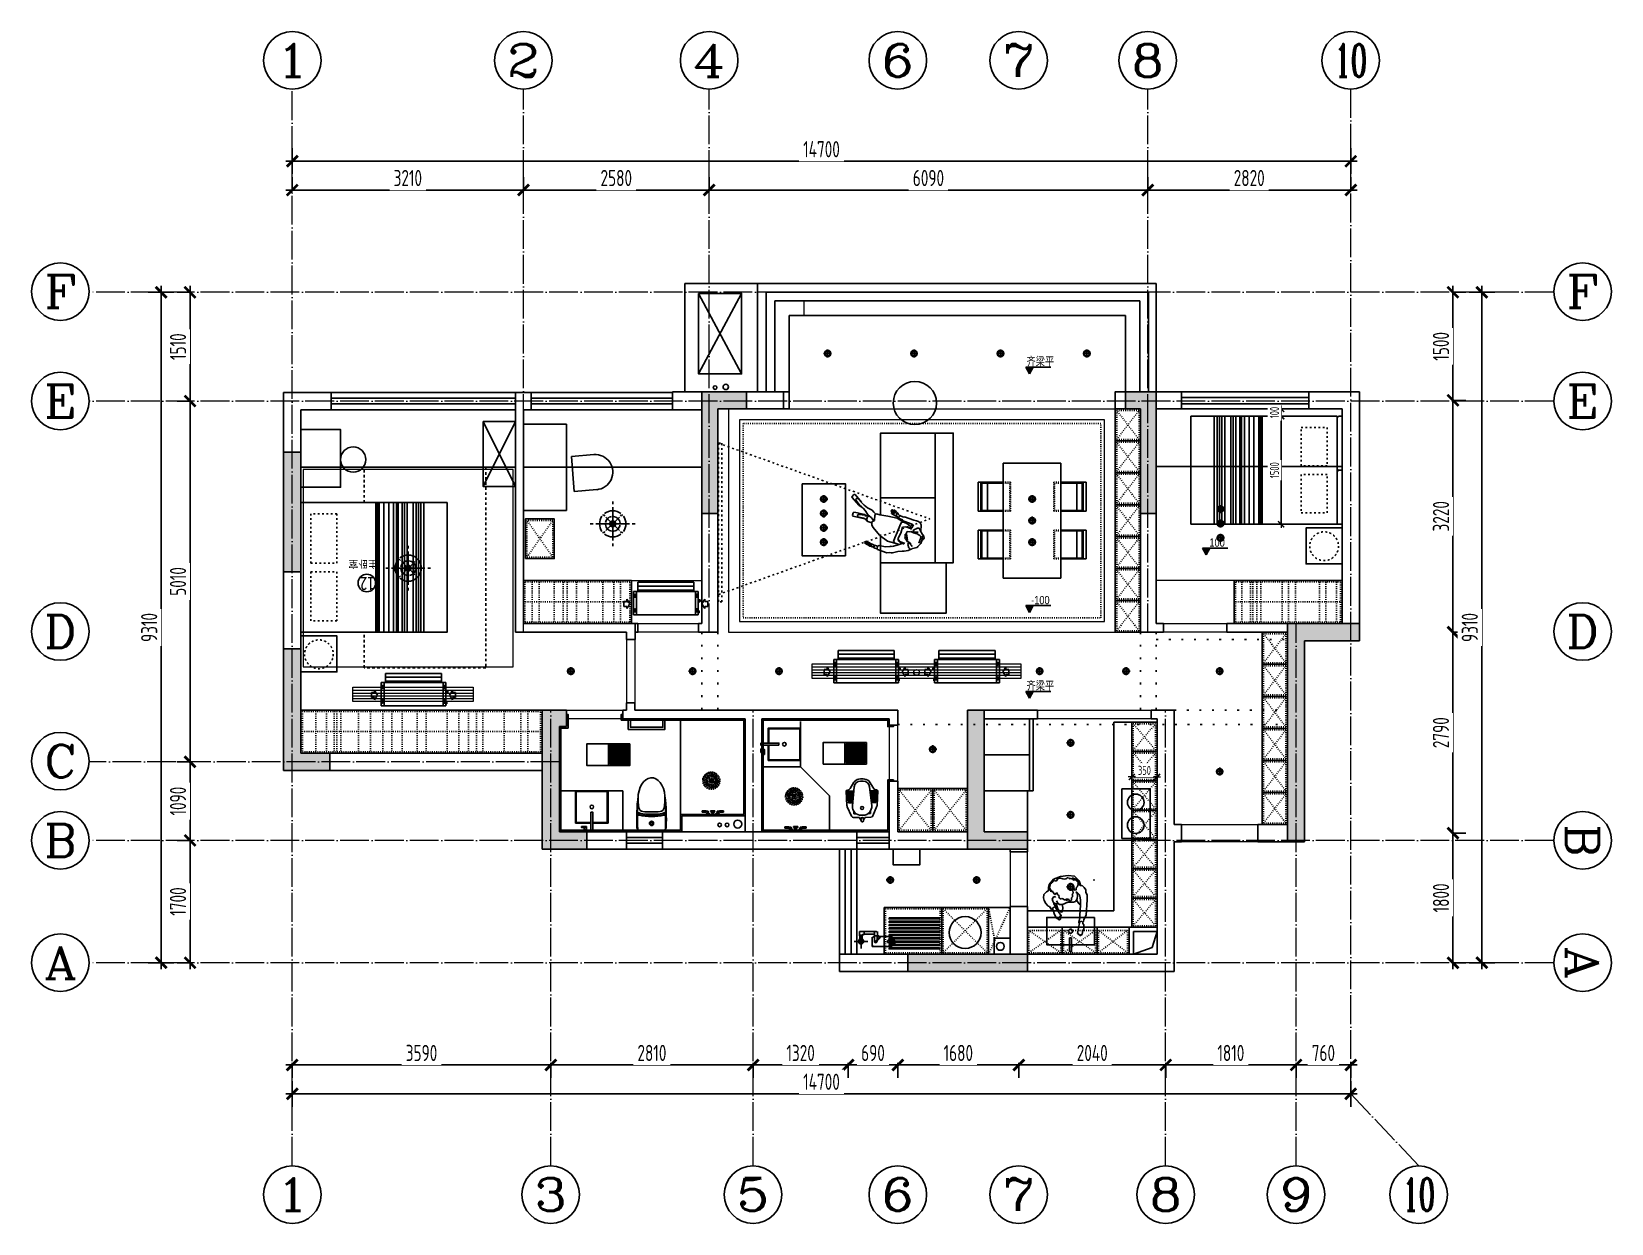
# Model space of a CAD drawing. Header units: inches. Extents: x 15 to 21955, y 10 to 16559.
import ezdxf
from ezdxf.enums import TextEntityAlignment as Align

# ---------------------------------------------------------------- set-up
doc = ezdxf.new("R2010")
doc.units = ezdxf.units.IN
doc.header["$MEASUREMENT"] = 0
for name, pattern in [('ACAD_ISO03W100', [30, 12, -18]), ('ACAD_ISO07W100', [3.5, 0.5, -3]), ('DOTE', [2.42, 2, -0.2, 0.02, -0.2]), ('iGo户型优化10', [30, 12, -18]), ('iGo户型优化15', [2, 1, -1]), ('iGo户型优化31', [0.35, 0.25, -0.1])]:
    doc.linetypes.add(name, pattern=pattern)
for name, color, linetype in [('AXIS', 1, 'Continuous'), ('AXIS_TEXT', 7, 'Continuous'), ('D-ARCHI', 250, 'Continuous'), ('EVH 立面填充', 8, 'Continuous'), ('IBS-003-建筑窗框', 3, 'Continuous'), ('IBS-050-建筑文字标注', 50, 'Continuous'), ('IBS-182-原建筑非承重墙', 150, 'Continuous'), ('IBS-200-原建筑承重墙柱', 200, 'Continuous'), ('IBS-22-原建筑梁体', 22, 'Continuous'), ('IBS-63-原建筑窗', 63, 'Continuous'), ('IDS-030-造型完成面(看线)', 30, 'Continuous'), ('IDS-040-固定高家具', 40, 'Continuous'), ('IFF-31-卫浴洁具', 31, 'Continuous'), ('IFF-51-活动家具', 51, 'Continuous'), ('iGo户型优化', 7, 'Continuous'), ('IRC-022-天花设备', 22, 'Continuous'), ('IRC-2-天花灯具', 2, 'Continuous'), ('外标注', 50, 'Continuous'), ('房间编号', 50, 'Continuous')]:
    doc.layers.add(name, color=color, linetype=linetype)
for name, color, linetype, lineweight in [('墙体', 9, 'Continuous', 25), ('天棚材质标注', 2, 'Continuous', 5), ('门', 65, 'Continuous', 13)]:
    doc.layers.add(name, color=color, linetype=linetype, lineweight=lineweight)
doc.styles.add('-宋体', font='', dxfattribs={"width": 0.8})
doc.styles.add('_TCH_AXIS', font='COMPLEX', dxfattribs={"bigfont": 'GBCBIG'})
doc.styles.add('ARI', font='', dxfattribs={"width": 0.8, "height": 200})
doc.styles.add('COMPLEX', font='COMPLEX')
doc.styles.add('HBA-DIMT', font='ARCHS.SHX', dxfattribs={"width": 0.8})
doc.styles.add('MtXpl_Arial_Unicode_', font='Arial Unicode.ttf')
doc.styles.get('-宋体').set_extended_font_data('SimSun')
doc.styles.get('ARI').set_extended_font_data('SimSun')
doc.dimstyles.new('HBA_40', dxfattribs={"dimscale": 50, "dimtxt": 2.5, "dimasz": 0.1, "dimexe": 2, "dimexo": 2.5, "dimgap": 0.6, "dimtad": 1, "dimdec": 0, "dimrnd": 5, "dimzin": 0, "dimtxsty": 'HBA-DIMT', "dimblk": 'HBA_DIMENSION_TICK', "dimblk1": 'HBA_DIMENSION_TICK', "dimblk2": 'HBA_DIMENSION_TICK', "dimcen": 0.125, "dimclrd": 44, "dimclre": 44, "dimclrt": 2, "dimadec": 0, "dimazin": 0, "dimtfac": 1, "dimtdec": 0, "dimtix": 1, "dimtmove": 1, "dimatfit": 3, "dimldrblk": 'HBA_Leader_Dot', "dimfxl": 0, "dimtvp": 1, "dimtfill": 1, "dimtolj": 1, "dimtzin": 0, "dimarcsym": 0})

msp = doc.modelspace()

# ---------------------------------------------------------------- texts
at = {"layer": 'IBS-050-建筑文字标注', "linetype": 'ByBlock', "char_height": 115, "width": 1928.171, "attachment_point": 5, "style": '-宋体'}
for s, insert in [('{\\fArial Unicode MS|b0|i0|c134|p0;齐梁平}', (14024.4, 11974.4)), ('{\\fArial Unicode MS|b0|i0|c0|p0;100}', (16478.6, 9463.8)), ('{\\fArial Unicode MS|b0|i0|c0|p0;-100}', (14024.4, 8664.7)), ('{\\fArial Unicode MS|b0|i0|c134|p0;齐梁平}', (14024.4, 7471.4))]:
    msp.add_mtext(s, dxfattribs=dict(at, insert=insert))

# ---------------------------------------------------------------- blocks, each defined once
blk = doc.blocks.new('11')
at = {"layer": 'IBS-182-原建筑非承重墙'}
for p, q in [((140841, -1081), (140567, -1080)), ((140567, -1080), (140567, -1131)), ((140576, -1080), (140567, -1080)), ((140567, -1080), (140567, -1131)), ((140820, -1081), (140588, -1080)), ((140820, -1081), (140588, -1080)), ((140841, -1081), (140820, -1081)), ((140840, -1209), (140841, -1081)), ((140840, -1101), (140841, -1081)), ((140997, -1245), (140997, -1054)), ((140567, -1131), (140516, -1131)), ((140535, -1131), (140528, -1131)), ((140528, -1166), (140567, -1166)), ((140528, -1166), (140567, -1166)), ((140567, -1131), (140535, -1131)), ((140567, -1131), (140535, -1131)), ((140567, -1166), (140535, -1166)), ((140567, -1101), (140567, -1131)), ((140567, -1131), (140615, -1132)), ((140567, -1166), (140567, -1196)), ((140615, -1166), (140567, -1166)), ((140567, -1166), (140567, -1217)), ((140567, -1166), (140567, -1196)), ((140567, -1208), (140567, -1217)), ((140567, -1217), (140770, -1217)), ((140567, -1217), (140587, -1217)), ((140587, -1217), (140775, -1217)), ((140587, -1217), (140740, -1217)), ((140788, -1145), (140728, -1204)), ((140775, -1157), (140728, -1204)), ((140737, -1214), (140728, -1204)), ((140728, -1204), (140737, -1214)), ((140797, -1154), (140737, -1214)), ((140737, -1214), (140775, -1175)), ((140737, -1214), (140775, -1175)), ((140750, -1227), (140737, -1214)), ((140740, -1217), (140750, -1227)), ((140775, -1227), (140750, -1227)), ((140750, -1227), (140770, -1227)), ((140770, -1217), (140770, -1288)), ((140812, -1227), (140770, -1227)), ((140770, -1269), (140770, -1227)), ((140770, -1227), (140770, -1269)), ((140770, -1269), (140770, -1288)), ((140775, -1157), (140788, -1145)), ((140775, -1149), (140775, -1157)), ((140775, -1149), (140775, -1157)), ((140775, -1149), (140775, -1157)), ((140775, -1217), (140775, -1175)), ((140775, -1175), (140775, -1227)), ((140775, -1175), (140775, -1217)), ((140775, -1217), (140775, -1227)), ((140775, -1217), (140775, -1227)), ((140775, -1227), (140809, -1227)), ((140955, -1286), (140803, -1286)), ((140803, -1286), (140812, -1286)), ((140803, -1286), (140812, -1286)), ((140809, -1218), (140810, -1149)), ((140809, -1227), (140810, -1149)), ((140809, -1218), (140820, -1218)), ((140809, -1218), (140809, -1227)), ((140810, -1145), (140810, -1149)), ((140810, -1149), (140810, -1145)), ((140812, -1252), (140812, -1221)), ((140812, -1252), (140812, -1221)), ((140812, -1252), (140812, -1227)), ((140812, -1252), (140812, -1269)), ((140812, -1252), (140955, -1252)), ((140812, -1286), (140812, -1252)), ((140812, -1286), (140812, -1252)), ((140840, -1197), (140840, -1101)), ((140840, -1209), (140840, -1101)), ((140901, -1150), (141093, -1150)), ((140955, -1252), (140953, -1252)), ((140955, -1252), (140953, -1252)), ((140962, -1248), (140955, -1248)), ((140955, -1290), (140955, -1248)), ((140955, -1251), (140955, -1252)), ((140955, -1251), (140955, -1252)), ((140955, -1290), (140982, -1290)), ((140975, -1234), (140975, -1228)), ((140975, -1228), (140980, -1228)), ((140975, -1248), (140975, -1228)), ((140975, -1228), (141018, -1228)), ((140980, -1228), (140975, -1228)), ((140975, -1228), (140975, -1234)), ((140975, -1234), (140975, -1248)), ((140980, -1248), (140975, -1248)), ((140975, -1248), (140980, -1248)), ((140980, -1150), (140980, -1228)), ((140980, -1180), (140980, -1248)), ((140980, -1180), (140980, -1228)), ((140980, -1228), (141014, -1228)), ((140980, -1248), (140980, -1228)), ((140980, -1228), (141018, -1228)), ((140982, -1290), (141018, -1290)), ((141014, -1150), (141014, -1228)), ((141014, -1228), (141014, -1180)), ((141014, -1228), (141014, -1180)), ((141014, -1228), (141018, -1228)), ((141018, -1228), (141014, -1228)), ((141018, -1228), (141014, -1228)), ((141018, -1235), (141018, -1228)), ((141018, -1235), (141018, -1228)), ((141018, -1228), (141018, -1235)), ((141018, -1235), (141018, -1228)), ((141018, -1228), (141018, -1235)), ((141018, -1235), (141018, -1290))]:
    blk.add_line(p, q, dxfattribs=at)
blk.add_circle((140997, -1150), 34.9, dxfattribs=at)
for start, end in [(0, 180), (0, 180), (180, 240.5217), (180, 240.5217), (299.176, 0), (299.176, 0)]:
    blk.add_arc((140997, -1150), 34.9, start, end, dxfattribs=at)
for centre, major_axis, start_param, end_param in [((140588, -1101), (-14.5, 14.5), 5.495149, 7.065946), ((140820, -1101), (-14.5, -14.5), 2.353557, 3.924353), ((140553, -1149), (-17.5, -17.5), -1.141223, -0.024085), ((140540, -1140), (-6.72, -6.72), 4.378011, 6.612288), ((140531, -1157), (-6.72, -6.72), 1.236418, 3.470695), ((140587, -1196), (-14.5, 14.5), 0.78276, 2.353557), ((140615, -1149), (-12.1, -12.1), 0.78276, 3.924353), ((140791, -1269), (-15, 15), 0.78276, 2.986227), ((140793, -1149), (-12.1, 12.1), 3.924353, 7.065946), ((140793, -1149), (-4.6, -4.6), 1.568158, 4.709751), ((140791, -1269), (-15, 15), 2.986227, 3.924353), ((140820, -1197), (-14.5, -14.5), 0.78276, 2.353557), ((140962, -1234), (-9.66, 9.66), 2.353557, 3.924353), ((140997, -1150), (-12.1, 12.1), 4.709751, 10.992936)]:
    blk.add_ellipse(centre, major_axis=major_axis, ratio=1, start_param=start_param, end_param=end_param, dxfattribs=at)
at = {"layer": 'IBS-182-原建筑非承重墙', "extrusion": (0, 0, -1)}
for start_param, end_param in [(5.500425, 7.071221), (5.500425, 7.071221), (3.929629, 5.500425), (3.929629, 5.500425), (7.071221, 8.642018), (7.071221, 8.642018), (2.358832, 3.929629), (2.358832, 3.929629)]:
    blk.add_ellipse((140997, -1150), major_axis=(-12.1, 12.1), ratio=1, start_param=start_param, end_param=end_param, dxfattribs=at)
blk = doc.blocks.new('HBA_DIMENSION_TICK')
at = {"color": 0, "linetype": 'ByBlock'}
for p, q in [((-10, 0), (0, 0)), ((0, 0), (10, 0))]:
    blk.add_line(p, q, dxfattribs=at)
at = {"color": 50, "linetype": 'ByBlock'}
blk.add_solid([(-10, -7), (-7, -10), (7, 10), (10, 7)], dxfattribs=at)
blk = doc.blocks.new('*D45')
at = {"layer": 'Defpoints', "color": 0, "transparency": 16777216}
for p in [(3635, 2465), (7225, 2465), (7225, 2210)]:
    blk.add_point(p, dxfattribs=at)
at = {"layer": '外标注', "color": 44, "lineweight": -2, "transparency": 16777216}
for p, q in [((3635, 2240), (3635, 2030)), ((3644, 2210), (7216, 2210)), ((7225, 2240), (7225, 2030))]:
    blk.add_line(p, q, dxfattribs=at)
at = {"layer": '外标注', "color": 44, "lineweight": -2, "transparency": 16777216, "xscale": 9, "yscale": 9, "zscale": 9, "rotation": 180}
blk.add_blockref('HBA_DIMENSION_TICK', (3635, 2210), dxfattribs=at)
at = {"layer": '外标注', "color": 44, "lineweight": -2, "transparency": 16777216, "xscale": 9, "yscale": 9, "zscale": 9}
blk.add_blockref('HBA_DIMENSION_TICK', (7225, 2210), dxfattribs=at)
at = {"layer": '外标注', "color": 2, "transparency": 16777216, "insert": (5430, 2377), "char_height": 225, "attachment_point": 5, "style": 'HBA-DIMT', "bg_fill": 3, "box_fill_scale": 1.25, "bg_fill_color": 256, "bg_fill_true_color": 13158600, "bg_fill_transparency": 0}
blk.add_mtext('\\A1;3590', dxfattribs=at)
blk = doc.blocks.new('HBA_Leader_Dot')
at = {"color": 0, "linetype": 'ByBlock'}
blk.add_line((-5, 0), (-10, 0), dxfattribs=at)
at = {"color": 0, "linetype": 'ByBlock', "const_width": 5}
blk.add_lwpolyline([(-2.5, 0, 1), (2.5, 0, 1)], format="xyb", close=True, dxfattribs=at)
blk = doc.blocks.new('*D46')
at = {"layer": 'Defpoints', "color": 0, "transparency": 16777216}
for p in [(7225, 2465), (10035, 2465), (10035, 2210)]:
    blk.add_point(p, dxfattribs=at)
at = {"layer": '外标注', "color": 44, "lineweight": -2, "transparency": 16777216}
for p, q in [((7225, 2240), (7225, 2030)), ((7234, 2210), (10026, 2210)), ((10035, 2240), (10035, 2030))]:
    blk.add_line(p, q, dxfattribs=at)
at = {"layer": '外标注', "color": 44, "lineweight": -2, "transparency": 16777216, "xscale": 9, "yscale": 9, "zscale": 9, "rotation": 180}
blk.add_blockref('HBA_DIMENSION_TICK', (7225, 2210), dxfattribs=at)
at = {"layer": '外标注', "color": 44, "lineweight": -2, "transparency": 16777216, "xscale": 9, "yscale": 9, "zscale": 9}
blk.add_blockref('HBA_DIMENSION_TICK', (10035, 2210), dxfattribs=at)
at = {"layer": '外标注', "color": 2, "transparency": 16777216, "insert": (8630, 2377), "char_height": 225, "attachment_point": 5, "style": 'HBA-DIMT', "bg_fill": 3, "box_fill_scale": 1.25, "bg_fill_color": 256, "bg_fill_true_color": 13158600, "bg_fill_transparency": 0}
blk.add_mtext('\\A1;2810', dxfattribs=at)
blk = doc.blocks.new('*D47')
at = {"layer": 'Defpoints', "color": 0, "transparency": 16777216}
for p in [(10035, 2465), (11355, 2465), (11355, 2210)]:
    blk.add_point(p, dxfattribs=at)
at = {"layer": '外标注', "color": 44, "lineweight": -2, "transparency": 16777216}
for p, q in [((10035, 2240), (10035, 2030)), ((10044, 2210), (11346, 2210)), ((11355, 2240), (11355, 2030))]:
    blk.add_line(p, q, dxfattribs=at)
at = {"layer": '外标注', "color": 44, "lineweight": -2, "transparency": 16777216, "xscale": 9, "yscale": 9, "zscale": 9, "rotation": 180}
blk.add_blockref('HBA_DIMENSION_TICK', (10035, 2210), dxfattribs=at)
at = {"layer": '外标注', "color": 44, "lineweight": -2, "transparency": 16777216, "xscale": 9, "yscale": 9, "zscale": 9}
blk.add_blockref('HBA_DIMENSION_TICK', (11355, 2210), dxfattribs=at)
at = {"layer": '外标注', "color": 2, "transparency": 16777216, "insert": (10695, 2377), "char_height": 225, "attachment_point": 5, "style": 'HBA-DIMT', "bg_fill": 3, "box_fill_scale": 1.25, "bg_fill_color": 256, "bg_fill_true_color": 13158600, "bg_fill_transparency": 0}
blk.add_mtext('\\A1;1320', dxfattribs=at)
blk = doc.blocks.new('*D48')
at = {"layer": 'Defpoints', "color": 0, "transparency": 16777216}
for p in [(11355, 2465), (12045, 2465), (12045, 2210)]:
    blk.add_point(p, dxfattribs=at)
at = {"layer": '外标注', "color": 44, "lineweight": -2, "transparency": 16777216}
for p, q in [((11355, 2240), (11355, 2030)), ((11364, 2210), (12036, 2210)), ((12045, 2240), (12045, 2030))]:
    blk.add_line(p, q, dxfattribs=at)
at = {"layer": '外标注', "color": 44, "lineweight": -2, "transparency": 16777216, "xscale": 9, "yscale": 9, "zscale": 9, "rotation": 180}
blk.add_blockref('HBA_DIMENSION_TICK', (11355, 2210), dxfattribs=at)
at = {"layer": '外标注', "color": 44, "lineweight": -2, "transparency": 16777216, "xscale": 9, "yscale": 9, "zscale": 9}
blk.add_blockref('HBA_DIMENSION_TICK', (12045, 2210), dxfattribs=at)
at = {"layer": '外标注', "color": 2, "transparency": 16777216, "insert": (11700, 2377), "char_height": 225, "attachment_point": 5, "style": 'HBA-DIMT', "bg_fill": 3, "box_fill_scale": 1.25, "bg_fill_color": 256, "bg_fill_true_color": 13158600, "bg_fill_transparency": 0}
blk.add_mtext('\\A1;690', dxfattribs=at)
blk = doc.blocks.new('*D49')
at = {"layer": 'Defpoints', "color": 0, "transparency": 16777216}
for p in [(12045, 2465), (13725, 2465), (13725, 2210)]:
    blk.add_point(p, dxfattribs=at)
at = {"layer": '外标注', "color": 44, "lineweight": -2, "transparency": 16777216}
for p, q in [((12045, 2240), (12045, 2030)), ((12054, 2210), (13716, 2210)), ((13725, 2240), (13725, 2030))]:
    blk.add_line(p, q, dxfattribs=at)
at = {"layer": '外标注', "color": 44, "lineweight": -2, "transparency": 16777216, "xscale": 9, "yscale": 9, "zscale": 9, "rotation": 180}
blk.add_blockref('HBA_DIMENSION_TICK', (12045, 2210), dxfattribs=at)
at = {"layer": '外标注', "color": 44, "lineweight": -2, "transparency": 16777216, "xscale": 9, "yscale": 9, "zscale": 9}
blk.add_blockref('HBA_DIMENSION_TICK', (13725, 2210), dxfattribs=at)
at = {"layer": '外标注', "color": 2, "transparency": 16777216, "insert": (12885, 2377), "char_height": 225, "attachment_point": 5, "style": 'HBA-DIMT', "bg_fill": 3, "box_fill_scale": 1.25, "bg_fill_color": 256, "bg_fill_true_color": 13158600, "bg_fill_transparency": 0}
blk.add_mtext('\\A1;1680', dxfattribs=at)
blk = doc.blocks.new('*D50')
at = {"layer": 'Defpoints', "color": 0, "transparency": 16777216}
for p in [(13725, 2465), (15765, 2465), (15765, 2210)]:
    blk.add_point(p, dxfattribs=at)
at = {"layer": '外标注', "color": 44, "lineweight": -2, "transparency": 16777216}
for p, q in [((13725, 2240), (13725, 2030)), ((13734, 2210), (15756, 2210)), ((15765, 2240), (15765, 2030))]:
    blk.add_line(p, q, dxfattribs=at)
at = {"layer": '外标注', "color": 44, "lineweight": -2, "transparency": 16777216, "xscale": 9, "yscale": 9, "zscale": 9, "rotation": 180}
blk.add_blockref('HBA_DIMENSION_TICK', (13725, 2210), dxfattribs=at)
at = {"layer": '外标注', "color": 44, "lineweight": -2, "transparency": 16777216, "xscale": 9, "yscale": 9, "zscale": 9}
blk.add_blockref('HBA_DIMENSION_TICK', (15765, 2210), dxfattribs=at)
at = {"layer": '外标注', "color": 2, "transparency": 16777216, "insert": (14745, 2377), "char_height": 225, "attachment_point": 5, "style": 'HBA-DIMT', "bg_fill": 3, "box_fill_scale": 1.25, "bg_fill_color": 256, "bg_fill_true_color": 13158600, "bg_fill_transparency": 0}
blk.add_mtext('\\A1;2040', dxfattribs=at)
blk = doc.blocks.new('*D51')
at = {"layer": 'Defpoints', "color": 0, "transparency": 16777216}
for p in [(15765, 2465), (17575, 2465), (17575, 2210)]:
    blk.add_point(p, dxfattribs=at)
at = {"layer": '外标注', "color": 44, "lineweight": -2, "transparency": 16777216}
for p, q in [((15765, 2240), (15765, 2030)), ((15774, 2210), (17566, 2210)), ((17575, 2240), (17575, 2030))]:
    blk.add_line(p, q, dxfattribs=at)
at = {"layer": '外标注', "color": 44, "lineweight": -2, "transparency": 16777216, "xscale": 9, "yscale": 9, "zscale": 9, "rotation": 180}
blk.add_blockref('HBA_DIMENSION_TICK', (15765, 2210), dxfattribs=at)
at = {"layer": '外标注', "color": 44, "lineweight": -2, "transparency": 16777216, "xscale": 9, "yscale": 9, "zscale": 9}
blk.add_blockref('HBA_DIMENSION_TICK', (17575, 2210), dxfattribs=at)
at = {"layer": '外标注', "color": 2, "transparency": 16777216, "insert": (16670, 2377), "char_height": 225, "attachment_point": 5, "style": 'HBA-DIMT', "bg_fill": 3, "box_fill_scale": 1.25, "bg_fill_color": 256, "bg_fill_true_color": 13158600, "bg_fill_transparency": 0}
blk.add_mtext('\\A1;1810', dxfattribs=at)
blk = doc.blocks.new('*D52')
at = {"layer": 'Defpoints', "color": 0, "transparency": 16777216}
for p in [(17575, 2465), (18335, 2465), (18335, 2210)]:
    blk.add_point(p, dxfattribs=at)
at = {"layer": '外标注', "color": 44, "lineweight": -2, "transparency": 16777216}
for p, q in [((17575, 2240), (17575, 2030)), ((17584, 2210), (18326, 2210)), ((18335, 2240), (18335, 2030))]:
    blk.add_line(p, q, dxfattribs=at)
at = {"layer": '外标注', "color": 44, "lineweight": -2, "transparency": 16777216, "xscale": 9, "yscale": 9, "zscale": 9, "rotation": 180}
blk.add_blockref('HBA_DIMENSION_TICK', (17575, 2210), dxfattribs=at)
at = {"layer": '外标注', "color": 44, "lineweight": -2, "transparency": 16777216, "xscale": 9, "yscale": 9, "zscale": 9}
blk.add_blockref('HBA_DIMENSION_TICK', (18335, 2210), dxfattribs=at)
at = {"layer": '外标注', "color": 2, "transparency": 16777216, "insert": (17955, 2377), "char_height": 225, "attachment_point": 5, "style": 'HBA-DIMT', "bg_fill": 3, "box_fill_scale": 1.25, "bg_fill_color": 256, "bg_fill_true_color": 13158600, "bg_fill_transparency": 0}
blk.add_mtext('\\A1;760', dxfattribs=at)
blk = doc.blocks.new('*D53')
at = {"layer": 'Defpoints', "color": 0, "transparency": 16777216}
for p in [(3635, 2210), (18335, 2210), (18335, 1810)]:
    blk.add_point(p, dxfattribs=at)
at = {"layer": '外标注', "color": 44, "lineweight": -2, "transparency": 16777216}
for p, q in [((3635, 1985), (3635, 1630)), ((18335, 1985), (18335, 1630)), ((3644, 1810), (18326, 1810))]:
    blk.add_line(p, q, dxfattribs=at)
at = {"layer": '外标注', "color": 44, "lineweight": -2, "transparency": 16777216, "xscale": 9, "yscale": 9, "zscale": 9, "rotation": 180}
blk.add_blockref('HBA_DIMENSION_TICK', (3635, 1810), dxfattribs=at)
at = {"layer": '外标注', "color": 44, "lineweight": -2, "transparency": 16777216, "xscale": 9, "yscale": 9, "zscale": 9}
blk.add_blockref('HBA_DIMENSION_TICK', (18335, 1810), dxfattribs=at)
at = {"layer": '外标注', "color": 2, "transparency": 16777216, "insert": (10985, 1977), "char_height": 225, "attachment_point": 5, "style": 'HBA-DIMT', "bg_fill": 3, "box_fill_scale": 1.25, "bg_fill_color": 256, "bg_fill_true_color": 13158600, "bg_fill_transparency": 0}
blk.add_mtext('\\A1;14700', dxfattribs=at)
blk = doc.blocks.new('*D54')
at = {"layer": 'Defpoints', "color": 0, "transparency": 16777216}
for p in [(19513, 5429), (19755, 5429), (19513, 3630)]:
    blk.add_point(p, dxfattribs=at)
at = {"layer": '外标注', "color": 44, "lineweight": -2, "transparency": 16777216}
for p, q in [((19738, 5429), (19935, 5429)), ((19755, 3639), (19755, 5420)), ((19738, 3630), (19935, 3630))]:
    blk.add_line(p, q, dxfattribs=at)
at = {"layer": '外标注', "color": 44, "lineweight": -2, "transparency": 16777216, "xscale": 9, "yscale": 9, "zscale": 9}
for p, rotation in [((19755, 5429), 90), ((19755, 3630), 270)]:
    blk.add_blockref('HBA_DIMENSION_TICK', p, dxfattribs=dict(at, rotation=rotation))
at = {"layer": '外标注', "color": 2, "transparency": 16777216, "insert": (19588, 4530), "char_height": 225, "attachment_point": 5, "rotation": 90, "style": 'HBA-DIMT', "bg_fill": 3, "box_fill_scale": 1.25, "bg_fill_color": 256, "bg_fill_true_color": 13158600, "bg_fill_transparency": 0}
blk.add_mtext('\\A1;1800', dxfattribs=at)
blk = doc.blocks.new('*D55')
at = {"layer": 'Defpoints', "color": 0, "transparency": 16777216}
for p in [(19513, 8219), (19755, 8219), (19513, 5429)]:
    blk.add_point(p, dxfattribs=at)
at = {"layer": '外标注', "color": 44, "lineweight": -2, "transparency": 16777216}
for p, q in [((19738, 8219), (19935, 8219)), ((19755, 5438), (19755, 8210)), ((19738, 5429), (19935, 5429))]:
    blk.add_line(p, q, dxfattribs=at)
at = {"layer": '外标注', "color": 44, "lineweight": -2, "transparency": 16777216, "xscale": 9, "yscale": 9, "zscale": 9}
for p, rotation in [((19755, 8219), 90), ((19755, 5429), 270)]:
    blk.add_blockref('HBA_DIMENSION_TICK', p, dxfattribs=dict(at, rotation=rotation))
at = {"layer": '外标注', "color": 2, "transparency": 16777216, "insert": (19588, 6824), "char_height": 225, "attachment_point": 5, "rotation": 90, "style": 'HBA-DIMT', "bg_fill": 3, "box_fill_scale": 1.25, "bg_fill_color": 256, "bg_fill_true_color": 13158600, "bg_fill_transparency": 0}
blk.add_mtext('\\A1;2790', dxfattribs=at)
blk = doc.blocks.new('*D56')
at = {"layer": 'Defpoints', "color": 0, "transparency": 16777216}
for p in [(19513, 11439), (19755, 11439), (19513, 8219)]:
    blk.add_point(p, dxfattribs=at)
at = {"layer": '外标注', "color": 44, "lineweight": -2, "transparency": 16777216}
for p, q in [((19738, 11439), (19935, 11439)), ((19755, 8228), (19755, 11430)), ((19738, 8219), (19935, 8219))]:
    blk.add_line(p, q, dxfattribs=at)
at = {"layer": '外标注', "color": 44, "lineweight": -2, "transparency": 16777216, "xscale": 9, "yscale": 9, "zscale": 9}
for p, rotation in [((19755, 11439), 90), ((19755, 8219), 270)]:
    blk.add_blockref('HBA_DIMENSION_TICK', p, dxfattribs=dict(at, rotation=rotation))
at = {"layer": '外标注', "color": 2, "transparency": 16777216, "insert": (19588, 9829), "char_height": 225, "attachment_point": 5, "rotation": 90, "style": 'HBA-DIMT', "bg_fill": 3, "box_fill_scale": 1.25, "bg_fill_color": 256, "bg_fill_true_color": 13158600, "bg_fill_transparency": 0}
blk.add_mtext('\\A1;3220', dxfattribs=at)
blk = doc.blocks.new('*D57')
at = {"layer": 'Defpoints', "color": 0, "transparency": 16777216}
for p in [(19513, 12939), (19755, 12939), (19513, 11439)]:
    blk.add_point(p, dxfattribs=at)
at = {"layer": '外标注', "color": 44, "lineweight": -2, "transparency": 16777216}
for p, q in [((19738, 12939), (19935, 12939)), ((19755, 11448), (19755, 12930)), ((19738, 11439), (19935, 11439))]:
    blk.add_line(p, q, dxfattribs=at)
at = {"layer": '外标注', "color": 44, "lineweight": -2, "transparency": 16777216, "xscale": 9, "yscale": 9, "zscale": 9}
for p, rotation in [((19755, 12939), 90), ((19755, 11439), 270)]:
    blk.add_blockref('HBA_DIMENSION_TICK', p, dxfattribs=dict(at, rotation=rotation))
at = {"layer": '外标注', "color": 2, "transparency": 16777216, "insert": (19588, 12189), "char_height": 225, "attachment_point": 5, "rotation": 90, "style": 'HBA-DIMT', "bg_fill": 3, "box_fill_scale": 1.25, "bg_fill_color": 256, "bg_fill_true_color": 13158600, "bg_fill_transparency": 0}
blk.add_mtext('\\A1;1500', dxfattribs=at)
blk = doc.blocks.new('*D58')
at = {"layer": 'Defpoints', "color": 0, "transparency": 16777216}
for p in [(19755, 12939), (20155, 12939), (19755, 3630)]:
    blk.add_point(p, dxfattribs=at)
at = {"layer": '外标注', "color": 44, "lineweight": -2, "transparency": 16777216}
for p, q in [((19980, 12939), (20335, 12939)), ((20155, 3639), (20155, 12930)), ((19980, 3630), (20335, 3630))]:
    blk.add_line(p, q, dxfattribs=at)
at = {"layer": '外标注', "color": 44, "lineweight": -2, "transparency": 16777216, "xscale": 9, "yscale": 9, "zscale": 9}
for p, rotation in [((20155, 12939), 90), ((20155, 3630), 270)]:
    blk.add_blockref('HBA_DIMENSION_TICK', p, dxfattribs=dict(at, rotation=rotation))
at = {"layer": '外标注', "color": 2, "transparency": 16777216, "insert": (19988, 8285), "char_height": 225, "attachment_point": 5, "rotation": 90, "style": 'HBA-DIMT', "bg_fill": 3, "box_fill_scale": 1.25, "bg_fill_color": 256, "bg_fill_true_color": 13158600, "bg_fill_transparency": 0}
blk.add_mtext('\\A1;9310', dxfattribs=at)
blk = doc.blocks.new('*D59')
at = {"layer": 'Defpoints', "color": 0, "transparency": 16777216}
for p in [(6845, 14359), (3635, 14134), (6845, 14134)]:
    blk.add_point(p, dxfattribs=at)
at = {"layer": '外标注', "color": 44, "lineweight": -2, "transparency": 16777216}
for p, q in [((3635, 14359), (3635, 14539)), ((6845, 14359), (6845, 14539)), ((3644, 14359), (6836, 14359))]:
    blk.add_line(p, q, dxfattribs=at)
at = {"layer": '外标注', "color": 44, "lineweight": -2, "transparency": 16777216, "xscale": 9, "yscale": 9, "zscale": 9, "rotation": 180}
blk.add_blockref('HBA_DIMENSION_TICK', (3635, 14359), dxfattribs=at)
at = {"layer": '外标注', "color": 44, "lineweight": -2, "transparency": 16777216, "xscale": 9, "yscale": 9, "zscale": 9}
blk.add_blockref('HBA_DIMENSION_TICK', (6845, 14359), dxfattribs=at)
at = {"layer": '外标注', "color": 2, "transparency": 16777216, "insert": (5240, 14526), "char_height": 225, "attachment_point": 5, "style": 'HBA-DIMT', "bg_fill": 3, "box_fill_scale": 1.25, "bg_fill_color": 256, "bg_fill_true_color": 13158600, "bg_fill_transparency": 0}
blk.add_mtext('\\A1;3210', dxfattribs=at)
blk = doc.blocks.new('*D60')
at = {"layer": 'Defpoints', "color": 0, "transparency": 16777216}
for p in [(9425, 14359), (6845, 14134), (9425, 14134)]:
    blk.add_point(p, dxfattribs=at)
at = {"layer": '外标注', "color": 44, "lineweight": -2, "transparency": 16777216}
for p, q in [((6845, 14359), (6845, 14539)), ((9425, 14359), (9425, 14539)), ((6854, 14359), (9416, 14359))]:
    blk.add_line(p, q, dxfattribs=at)
at = {"layer": '外标注', "color": 44, "lineweight": -2, "transparency": 16777216, "xscale": 9, "yscale": 9, "zscale": 9, "rotation": 180}
blk.add_blockref('HBA_DIMENSION_TICK', (6845, 14359), dxfattribs=at)
at = {"layer": '外标注', "color": 44, "lineweight": -2, "transparency": 16777216, "xscale": 9, "yscale": 9, "zscale": 9}
blk.add_blockref('HBA_DIMENSION_TICK', (9425, 14359), dxfattribs=at)
at = {"layer": '外标注', "color": 2, "transparency": 16777216, "insert": (8135, 14526), "char_height": 225, "attachment_point": 5, "style": 'HBA-DIMT', "bg_fill": 3, "box_fill_scale": 1.25, "bg_fill_color": 256, "bg_fill_true_color": 13158600, "bg_fill_transparency": 0}
blk.add_mtext('\\A1;2580', dxfattribs=at)
blk = doc.blocks.new('*D61')
at = {"layer": 'Defpoints', "color": 0, "transparency": 16777216}
for p in [(15515, 14359), (9425, 14134), (15515, 14134)]:
    blk.add_point(p, dxfattribs=at)
at = {"layer": '外标注', "color": 44, "lineweight": -2, "transparency": 16777216}
for p, q in [((9425, 14359), (9425, 14539)), ((15515, 14359), (15515, 14539)), ((9434, 14359), (15506, 14359))]:
    blk.add_line(p, q, dxfattribs=at)
at = {"layer": '外标注', "color": 44, "lineweight": -2, "transparency": 16777216, "xscale": 9, "yscale": 9, "zscale": 9, "rotation": 180}
blk.add_blockref('HBA_DIMENSION_TICK', (9425, 14359), dxfattribs=at)
at = {"layer": '外标注', "color": 44, "lineweight": -2, "transparency": 16777216, "xscale": 9, "yscale": 9, "zscale": 9}
blk.add_blockref('HBA_DIMENSION_TICK', (15515, 14359), dxfattribs=at)
at = {"layer": '外标注', "color": 2, "transparency": 16777216, "insert": (12470, 14526), "char_height": 225, "attachment_point": 5, "style": 'HBA-DIMT', "bg_fill": 3, "box_fill_scale": 1.25, "bg_fill_color": 256, "bg_fill_true_color": 13158600, "bg_fill_transparency": 0}
blk.add_mtext('\\A1;6090', dxfattribs=at)
blk = doc.blocks.new('*D62')
at = {"layer": 'Defpoints', "color": 0, "transparency": 16777216}
for p in [(18335, 14359), (15515, 14134), (18335, 14134)]:
    blk.add_point(p, dxfattribs=at)
at = {"layer": '外标注', "color": 44, "lineweight": -2, "transparency": 16777216}
for p, q in [((15515, 14359), (15515, 14539)), ((18335, 14359), (18335, 14539)), ((15524, 14359), (18326, 14359))]:
    blk.add_line(p, q, dxfattribs=at)
at = {"layer": '外标注', "color": 44, "lineweight": -2, "transparency": 16777216, "xscale": 9, "yscale": 9, "zscale": 9, "rotation": 180}
blk.add_blockref('HBA_DIMENSION_TICK', (15515, 14359), dxfattribs=at)
at = {"layer": '外标注', "color": 44, "lineweight": -2, "transparency": 16777216, "xscale": 9, "yscale": 9, "zscale": 9}
blk.add_blockref('HBA_DIMENSION_TICK', (18335, 14359), dxfattribs=at)
at = {"layer": '外标注', "color": 2, "transparency": 16777216, "insert": (16925, 14526), "char_height": 225, "attachment_point": 5, "style": 'HBA-DIMT', "bg_fill": 3, "box_fill_scale": 1.25, "bg_fill_color": 256, "bg_fill_true_color": 13158600, "bg_fill_transparency": 0}
blk.add_mtext('\\A1;2820', dxfattribs=at)
blk = doc.blocks.new('*D63')
at = {"layer": 'Defpoints', "color": 0, "transparency": 16777216}
for p in [(18335, 14759), (3635, 14359), (18335, 14359)]:
    blk.add_point(p, dxfattribs=at)
at = {"layer": '外标注', "color": 44, "lineweight": -2, "transparency": 16777216}
for p, q in [((3635, 14584), (3635, 14939)), ((18335, 14584), (18335, 14939)), ((3644, 14759), (18326, 14759))]:
    blk.add_line(p, q, dxfattribs=at)
at = {"layer": '外标注', "color": 44, "lineweight": -2, "transparency": 16777216, "xscale": 9, "yscale": 9, "zscale": 9, "rotation": 180}
blk.add_blockref('HBA_DIMENSION_TICK', (3635, 14759), dxfattribs=at)
at = {"layer": '外标注', "color": 44, "lineweight": -2, "transparency": 16777216, "xscale": 9, "yscale": 9, "zscale": 9}
blk.add_blockref('HBA_DIMENSION_TICK', (18335, 14759), dxfattribs=at)
at = {"layer": '外标注', "color": 2, "transparency": 16777216, "insert": (10985, 14926), "char_height": 225, "attachment_point": 5, "style": 'HBA-DIMT', "bg_fill": 3, "box_fill_scale": 1.25, "bg_fill_color": 256, "bg_fill_true_color": 13158600, "bg_fill_transparency": 0}
blk.add_mtext('\\A1;14700', dxfattribs=at)
blk = doc.blocks.new('*D64')
at = {"layer": 'Defpoints', "color": 0, "transparency": 16777216}
for p in [(2215, 5329), (2416, 5329), (2416, 3630)]:
    blk.add_point(p, dxfattribs=at)
at = {"layer": '外标注', "color": 44, "lineweight": -2, "transparency": 16777216}
for p, q in [((2215, 5329), (2035, 5329)), ((2215, 3639), (2215, 5320)), ((2215, 3630), (2035, 3630))]:
    blk.add_line(p, q, dxfattribs=at)
at = {"layer": '外标注', "color": 44, "lineweight": -2, "transparency": 16777216, "xscale": 9, "yscale": 9, "zscale": 9}
for p, rotation in [((2215, 5329), 90), ((2215, 3630), 270)]:
    blk.add_blockref('HBA_DIMENSION_TICK', p, dxfattribs=dict(at, rotation=rotation))
at = {"layer": '外标注', "color": 2, "transparency": 16777216, "insert": (2048, 4480), "char_height": 225, "attachment_point": 5, "rotation": 90, "style": 'HBA-DIMT', "bg_fill": 3, "box_fill_scale": 1.25, "bg_fill_color": 256, "bg_fill_true_color": 13158600, "bg_fill_transparency": 0}
blk.add_mtext('\\A1;1700', dxfattribs=at)
blk = doc.blocks.new('*D65')
at = {"layer": 'Defpoints', "color": 0, "transparency": 16777216}
for p in [(2215, 6419), (2416, 6419), (2416, 5329)]:
    blk.add_point(p, dxfattribs=at)
at = {"layer": '外标注', "color": 44, "lineweight": -2, "transparency": 16777216}
for p, q in [((2215, 6419), (2035, 6419)), ((2215, 5338), (2215, 6410)), ((2215, 5329), (2035, 5329))]:
    blk.add_line(p, q, dxfattribs=at)
at = {"layer": '外标注', "color": 44, "lineweight": -2, "transparency": 16777216, "xscale": 9, "yscale": 9, "zscale": 9}
for p, rotation in [((2215, 6419), 90), ((2215, 5329), 270)]:
    blk.add_blockref('HBA_DIMENSION_TICK', p, dxfattribs=dict(at, rotation=rotation))
at = {"layer": '外标注', "color": 2, "transparency": 16777216, "insert": (2048, 5874), "char_height": 225, "attachment_point": 5, "rotation": 90, "style": 'HBA-DIMT', "bg_fill": 3, "box_fill_scale": 1.25, "bg_fill_color": 256, "bg_fill_true_color": 13158600, "bg_fill_transparency": 0}
blk.add_mtext('\\A1;1090', dxfattribs=at)
blk = doc.blocks.new('*D66')
at = {"layer": 'Defpoints', "color": 0, "transparency": 16777216}
for p in [(2215, 11429), (2416, 11429), (2416, 6419)]:
    blk.add_point(p, dxfattribs=at)
at = {"layer": '外标注', "color": 44, "lineweight": -2, "transparency": 16777216}
for p, q in [((2215, 11429), (2035, 11429)), ((2215, 6428), (2215, 11420)), ((2215, 6419), (2035, 6419))]:
    blk.add_line(p, q, dxfattribs=at)
at = {"layer": '外标注', "color": 44, "lineweight": -2, "transparency": 16777216, "xscale": 9, "yscale": 9, "zscale": 9}
for p, rotation in [((2215, 11429), 90), ((2215, 6419), 270)]:
    blk.add_blockref('HBA_DIMENSION_TICK', p, dxfattribs=dict(at, rotation=rotation))
at = {"layer": '外标注', "color": 2, "transparency": 16777216, "insert": (2048, 8924), "char_height": 225, "attachment_point": 5, "rotation": 90, "style": 'HBA-DIMT', "bg_fill": 3, "box_fill_scale": 1.25, "bg_fill_color": 256, "bg_fill_true_color": 13158600, "bg_fill_transparency": 0}
blk.add_mtext('\\A1;5010', dxfattribs=at)
blk = doc.blocks.new('*D67')
at = {"layer": 'Defpoints', "color": 0, "transparency": 16777216}
for p in [(2215, 12939), (2416, 12939), (2416, 11429)]:
    blk.add_point(p, dxfattribs=at)
at = {"layer": '外标注', "color": 44, "lineweight": -2, "transparency": 16777216}
for p, q in [((2215, 12939), (2035, 12939)), ((2215, 11438), (2215, 12930)), ((2215, 11429), (2035, 11429))]:
    blk.add_line(p, q, dxfattribs=at)
at = {"layer": '外标注', "color": 44, "lineweight": -2, "transparency": 16777216, "xscale": 9, "yscale": 9, "zscale": 9}
for p, rotation in [((2215, 12939), 90), ((2215, 11429), 270)]:
    blk.add_blockref('HBA_DIMENSION_TICK', p, dxfattribs=dict(at, rotation=rotation))
at = {"layer": '外标注', "color": 2, "transparency": 16777216, "insert": (2048, 12184), "char_height": 225, "attachment_point": 5, "rotation": 90, "style": 'HBA-DIMT', "bg_fill": 3, "box_fill_scale": 1.25, "bg_fill_color": 256, "bg_fill_true_color": 13158600, "bg_fill_transparency": 0}
blk.add_mtext('\\A1;1510', dxfattribs=at)
blk = doc.blocks.new('*D68')
at = {"layer": 'Defpoints', "color": 0, "transparency": 16777216}
for p in [(1815, 12939), (2215, 12939), (2215, 3630)]:
    blk.add_point(p, dxfattribs=at)
at = {"layer": '外标注', "color": 44, "lineweight": -2, "transparency": 16777216}
for p, q in [((1990, 12939), (1635, 12939)), ((1815, 3639), (1815, 12930)), ((1990, 3630), (1635, 3630))]:
    blk.add_line(p, q, dxfattribs=at)
at = {"layer": '外标注', "color": 44, "lineweight": -2, "transparency": 16777216, "xscale": 9, "yscale": 9, "zscale": 9}
for p, rotation in [((1815, 12939), 90), ((1815, 3630), 270)]:
    blk.add_blockref('HBA_DIMENSION_TICK', p, dxfattribs=dict(at, rotation=rotation))
at = {"layer": '外标注', "color": 2, "transparency": 16777216, "insert": (1648, 8285), "char_height": 225, "attachment_point": 5, "rotation": 90, "style": 'HBA-DIMT', "bg_fill": 3, "box_fill_scale": 1.25, "bg_fill_color": 256, "bg_fill_true_color": 13158600, "bg_fill_transparency": 0}
blk.add_mtext('\\A1;9310', dxfattribs=at)
blk = doc.blocks.new('_AXISO')
blk.add_circle((0, 0), 0.5)
at = {"layer": 'AXIS_TEXT', "style": 'COMPLEX', "width": 1.041667}
blk.add_attdef('A', text='', height=0.56, dxfattribs=at).set_placement((-0.25, -0.28), (0.25, -0.28), align=Align.FIT)
blk = doc.blocks.new('hrh4')
at = {"layer": 'IFF-51-活动家具'}
for p, q in [((78923, -27388), (78923, -28888)), ((78993, -27388), (78993, -28108)), ((78963, -28138), (78923, -28138)), ((78923, -28138), (78963, -28138)), ((78993, -28168), (78993, -28888)), ((78963, -28888), (78923, -28888))]:
    blk.add_line(p, q, dxfattribs=at)
at = {"layer": 'IFF-51-活动家具', "color": 7}
blk.add_line((78993, -27388), (78923, -27388), dxfattribs=at)
at = {"layer": 'IFF-51-活动家具', "color": 250}
for p, q in [((80034, -27388), (80034, -28888)), ((80058, -27388), (80058, -28888)), ((80082, -27388), (80082, -28888)), ((80147, -27388), (80147, -28888)), ((80213, -27388), (80213, -28888)), ((80279, -27388), (80279, -28888)), ((80320, -27388), (80320, -28888)), ((80344, -27388), (80344, -28888)), ((80398, -27388), (80398, -28888)), ((80434, -27388), (80434, -28888)), ((80469, -27388), (80469, -28888)), ((80553, -27388), (80553, -28888)), ((80595, -27388), (80595, -28888)), ((80624, -27388), (80624, -28888)), ((80660, -27388), (80660, -28888)), ((80702, -27388), (80702, -28888))]:
    blk.add_line(p, q, dxfattribs=at)
at = {"layer": 'IFF-51-活动家具'}
for points in [[(78923, -26838), (78923, -27338), (79423, -27338), (79423, -26838)], [(81023, -27388), (81023, -28888), (78993, -28888), (78993, -27388)]]:
    blk.add_lwpolyline(points, close=True, dxfattribs=at)
at = {"layer": 'IFF-51-活动家具', "color": 251, "linetype": 'iGo户型优化10', "ltscale": 2}
for points in [[(79131, -27546), (79131, -28078), (79492, -28078), (79492, -27546)], [(79131, -28731), (79131, -28199), (79492, -28199), (79492, -28731)]]:
    blk.add_lwpolyline(points, close=True, dxfattribs=at)
blk.add_circle((79173, -27083), 200, dxfattribs=at)
at = {"layer": 'IFF-51-活动家具'}
for centre, start, end in [((78963, -28108), 270, 0), ((78963, -28168), 0, 90), ((78963, -28858), 270, 0)]:
    blk.add_arc(centre, 30, start, end, dxfattribs=at)
blk = doc.blocks.new('A$C4f8d1d60')
at = {"color": 8}
for p, q in [((4, 244, 0), (0, 244, 0)), ((0, 182, 0), (0, 244, 0)), ((4, 182, 0), (4, 244, 0)), ((4, 230, 0), (20, 230, 0)), ((20, 195, 0), (20, 230, 0)), ((24, 220, 0), (20, 220, 0)), ((24, 206, 0), (24, 220, 0)), ((49, 294, 0), (31, 294, 0)), ((31, 294, 0), (31, 239, 0)), ((31, 239, 0), (49, 239, 0)), ((36, 217, 0), (36, 239, 0)), ((44, 209, 0), (44, 239, 0)), ((49, 239, 0), (49, 294, 0)), ((49, 294, 0), (49, 294, 0)), ((4, 182, 0), (0, 182, 0)), ((0, 112, 0), (0, 182, 0)), ((4, 159, 0), (0, 159, 0)), ((0, 159, 0), (0, 134, 0)), ((4, 134, 0), (0, 134, 0)), ((4, 112, 0), (0, 112, 0)), ((0, 112, 0), (0, 50, 0)), ((4, 50, 0), (0, 50, 0)), ((4, 195, 0), (20, 195, 0)), ((4, 134, 0), (4, 159, 0)), ((15, 154, 0), (4, 154, 0)), ((15, 139, 0), (4, 139, 0)), ((4, 112, 0), (4, 50, 0)), ((4, 98, 0), (20, 98, 0)), ((4, 63, 0), (20, 63, 0)), ((24, 206, 0), (20, 206, 0)), ((20, 98, 0), (20, 63, 0)), ((24, 88, 0), (20, 88, 0)), ((24, 74, 0), (20, 74, 0)), ((36, 217, 0), (24, 217, 0)), ((44, 209, 0), (24, 209, 0)), ((24, 88, 0), (24, 74, 0)), ((44, 85, 0), (24, 85, 0)), ((36, 77, 0), (24, 77, 0)), ((31, 164, 0), (31, 159, 0)), ((31, 159, 0), (36, 159, 0)), ((31, 134, 0), (31, 129, 0)), ((31, 134, 0), (36, 134, 0)), ((31, 0, 0), (31, 55, 0)), ((31, 55, 0), (49, 55, 0)), ((49, 0, 0), (31, 0, 0)), ((36, 77, 0), (36, 55, 0)), ((41, 178, 0), (51, 178, 0)), ((41, 118, 0), (51, 118, 0)), ((44, 85, 0), (44, 55, 0)), ((49, 55, 0), (49, 0, 0)), ((49, 0, 0), (49, 0, 0)), ((51, 118, 0), (51, 178, 0))]:
    blk.add_line(p, q, dxfattribs=at)
at = {"color": 8, "linetype": 'ACAD_ISO03W100'}
for centre, radius in [((469, 127, 0), 120), ((469, 127, 0), 118), ((413, 224, 0), 3), ((424, 218, 0), 3), ((440, 235, 0), 3), ((449, 227, 0), 3), ((469, 239, 0), 3), ((469, 219, 0), 3), ((475, 229, 0), 3), ((498, 235, 0), 3), ((501, 223, 0), 3), ((525, 224, 0), 3), ((357, 127, 0), 3), ((361, 156, 0), 3), ((361, 98, 0), 3), ((367, 133, 0), 3), ((369, 107, 0), 3), ((372, 183, 0), 3), ((372, 159, 0), 3), ((372, 71, 0), 3), ((377, 127, 0), 3), ((377, 81, 0), 3), ((380, 151, 0), 3), ((380, 103, 0), 3), ((384, 183, 0), 3), ((387, 117, 0), 3), ((388, 140, 0), 3), ((389, 173, 0), 3), ((389, 81, 0), 3), ((390, 206, 0), 3), ((390, 48, 0), 3), ((392, 59, 0), 3), ((394, 94, 0), 3), ((395, 162, 0), 3), ((397, 127, 0), 3), ((400, 149, 0), 3), ((400, 105, 0), 3), ((401, 203, 0), 3), ((404, 192, 0), 3), ((404, 62, 0), 3), ((406, 74, 0), 3), ((408, 182, 0), 3), ((408, 136, 0), 3), ((409, 112, 0), 3), ((411, 169, 0), 3), ((411, 84, 0), 3), ((412, 42, 0), 3), ((413, 30, 0), 3), ((416, 159, 0), 3), ((417, 127, 0), 3), ((419, 90, 0), 3), ((422, 149, 0), 3), ((422, 104, 0), 3), ((423, 206, 0), 3), ((423, 59, 0), 3), ((423, 47, 0), 3), ((426, 197, 0), 3), ((427, 185, 0), 3), ((427, 69, 0), 3), ((432, 177, 0), 3), ((436, 167, 0), 3), ((436, 86, 0), 3), ((436, 30, 0), 3), ((437, 127, 0), 3), ((437, 74, 0), 3), ((440, 19, 0), 3), ((443, 146, 0), 3), ((443, 108, 0), 3), ((444, 49, 0), 3), ((445, 216, 0), 3), ((445, 38, 0), 3), ((447, 206, 0), 3), ((447, 195, 0), 3), ((447, 58, 0), 3), ((448, 134, 0), 3), ((450, 115, 0), 3), ((454, 187, 0), 3), ((457, 177, 0), 3), ((457, 127, 0), 3), ((457, 76, 0), 3), ((459, 157, 0), 3), ((459, 96, 0), 3), ((459, 65, 0), 3), ((462, 148, 0), 3), ((462, 25, 0), 3), ((466, 105, 0), 3), ((469, 127, 0), 5), ((467, 45, 0), 3), ((469, 199, 0), 3), ((469, 55, 0), 3), ((469, 35, 0), 3), ((469, 15, 0), 3), ((471, 209, 0), 3), ((475, 137, 0), 3), ((475, 116, 0), 3), ((478, 188, 0), 3), ((479, 157, 0), 3), ((479, 96, 0), 3), ((480, 177, 0), 3), ((480, 76, 0), 3), ((481, 145, 0), 3), ((484, 111, 0), 3), ((484, 67, 0), 3), ((489, 27, 0), 3), ((490, 48, 0), 3), ((491, 195, 0), 3), ((491, 129, 0), 3), ((491, 58, 0), 3), ((493, 216, 0), 3), ((493, 38, 0), 3), ((494, 205, 0), 3), ((495, 146, 0), 3), ((495, 108, 0), 3), ((498, 19, 0), 3), ((501, 180, 0), 3), ((501, 167, 0), 3), ((501, 127, 0), 3), ((501, 86, 0), 3), ((506, 77, 0), 3), ((511, 185, 0), 3), ((511, 69, 0), 3), ((512, 57, 0), 3), ((514, 35, 0), 3), ((515, 206, 0), 3), ((515, 195, 0), 3), ((515, 47, 0), 3), ((516, 149, 0), 3), ((516, 104, 0), 3), ((519, 163, 0), 3), ((521, 127, 0), 3), ((522, 95, 0), 3), ((525, 212, 0), 3), ((525, 30, 0), 3), ((527, 169, 0), 3), ((527, 84, 0), 3), ((529, 141, 0), 3), ((530, 117, 0), 3), ((530, 72, 0), 3), ((532, 179, 0), 3), ((534, 192, 0), 3), ((534, 62, 0), 3), ((536, 50, 0), 3), ((537, 149, 0), 3), ((537, 105, 0), 3), ((541, 127, 0), 3), ((543, 91, 0), 3), ((544, 159, 0), 3), ((545, 194, 0), 3), ((548, 206, 0), 3), ((548, 48, 0), 3), ((549, 173, 0), 3), ((549, 81, 0), 3), ((550, 137, 0), 3), ((550, 113, 0), 3), ((554, 70, 0), 3), ((558, 151, 0), 3), ((558, 103, 0), 3), ((560, 172, 0), 3), ((561, 127, 0), 3), ((565, 94, 0), 3), ((566, 183, 0), 3), ((566, 71, 0), 3), ((569, 147, 0), 3), ((571, 120, 0), 3), ((577, 156, 0), 3), ((577, 98, 0), 3), ((581, 127, 0), 3)]:
    blk.add_circle(centre, radius, dxfattribs=at)
at = {"color": 8}
blk.add_circle((31, 147, 0), 9.39, dxfattribs=at)
for centre, radius, start, end in [((31, 147, 0), 17.5, 89.9939, 154.6169), ((31, 147, 0), 17.5, 205.3708, 269.9939), ((31, 147, 0), 12.5, 89.9939, 269.9939), ((75, 159, 0), 38.6, 151.0182, 179.603), ((64, 133, 0), 27.5, 176.8326, 212.9544)]:
    blk.add_arc(centre, radius, start, end, dxfattribs=at)
blk = doc.blocks.new('rtger')
at = {"layer": 'IFF-31-卫浴洁具', "ltscale": 0.02}
for p in [(64161, 9478), (64161, 9151)]:
    blk.add_line(p, (64161, 9315), dxfattribs=at)
for radius in [29.6, 16.1]:
    blk.add_circle((64065, 9315), radius, dxfattribs=at)
for centre, radius, start, end in [((64006, 6944), 2577, 87.4001, 97.1336), ((63964, 5198), 4312, 87.5288, 93.6994), ((63693, 8401), 1100, 81.703, 90.3481), ((63840, 9431), 60, 5.3921, 79.5299), ((62528, 9307), 1378, 0.3409, 5.3921), ((63943, 9487), 24.1, 108.0596, 207.7967), ((63387, 9339), 552, 357.5425, 14.3815), ((63959, 9491), 18.8, 84.0685, 197.6407), ((63368, 9339), 592, 357.7467, 14.3815), ((63968, 9493), 18.2, 113.5276, 196.6187), ((63368, 9339), 602, 357.7467, 14.3815), ((64121, 9478), 40, 0, 87.4001), ((62528, 9323), 1378, 354.6079, 359.6591), ((63387, 9291), 552, 345.6185, 2.4575), ((63368, 9291), 592, 345.6185, 2.2533), ((63368, 9291), 602, 345.6185, 2.2533), ((63693, 10228), 1100, 269.6519, 278.297), ((64006, 11686), 2577, 262.8664, 272.5999), ((63964, 13431), 4312, 266.3006, 272.4712), ((63840, 9199), 60, 280.4701, 354.6079), ((63943, 9143), 24.1, 152.2033, 251.9404), ((63959, 9138), 18.8, 162.3593, 275.9315), ((63968, 9136), 18.2, 163.3813, 246.4724), ((64121, 9151), 40, 272.5999, 0)]:
    blk.add_arc(centre, radius, start, end, dxfattribs=at)
blk.add_ellipse((63720, 9315), major_axis=(289, 0), ratio=0.648116, start_param=1.570796, end_param=4.592942, dxfattribs=at)
blk = doc.blocks.new('抖音iGo户型优化-0715')
at = {"layer": 'IFF-31-卫浴洁具'}
blk.add_lwpolyline([(13559, -200730), (13769, -200730), (13769, -201180), (13319, -201180), (13319, -200730), (13529, -200730)], dxfattribs=at)
for points in [[(13559, -200880), (13529, -200880), (13529, -200630), (13559, -200630)], [(13659, -200640), (13609, -200640), (13609, -200630), (13659, -200630)], [(13649, -200640), (13619, -200640), (13619, -200670), (13649, -200670)], [(13689, -200681), (13619, -200681), (13619, -200671), (13689, -200671)]]:
    blk.add_lwpolyline(points, close=True, dxfattribs=at)
at = {"layer": 'iGo户型优化', "color": 251, "ltscale": 333}
blk.add_lwpolyline([(13559, -200740), (13759, -200740), (13759, -201170), (13329, -201170), (13329, -200740), (13529, -200740)], dxfattribs=at)
at = {"layer": 'iGo户型优化', "color": 7}
blk.add_circle((13544, -200955), 25, dxfattribs=at)
blk = doc.blocks.new('抖音iGo户型优化-0379')
at = {"layer": 'IFF-51-活动家具', "ltscale": 100}
for p, q in [((61412, -161495), (61387, -161183)), ((61873, -161143), (61899, -161455)), ((61899, -161455), (61412, -161495))]:
    blk.add_line(p, q, dxfattribs=at)
blk.add_arc((61630, -161163), 244, 4.7217, 184.7217, dxfattribs=at)
blk = doc.blocks.new('fntjy')
at = {"layer": 'IFF-51-活动家具'}
for p, q in [((34752, -15106), (34752, -13306)), ((34794, -15106), (34794, -13306)), ((34830, -15106), (34830, -13306)), ((34860, -15106), (34860, -13306)), ((34902, -15106), (34902, -13306)), ((34985, -15106), (34985, -13306)), ((35021, -15106), (35021, -13306)), ((35057, -15106), (35057, -13306)), ((35110, -15106), (35110, -13306)), ((35134, -15106), (35134, -13306)), ((35176, -15106), (35176, -13306)), ((35241, -15106), (35241, -13306)), ((35307, -15106), (35307, -13306)), ((35373, -15106), (35373, -13306)), ((35396, -15106), (35396, -13306)), ((35420, -15106), (35420, -13306))]:
    blk.add_line(p, q, dxfattribs=at)
for points in [[(36461, -12756), (36461, -13256), (35961, -13256), (35961, -12756)], [(34431, -15106), (34431, -13306), (36461, -13306), (36461, -15106)]]:
    blk.add_lwpolyline(points, close=True, dxfattribs=at)
at = {"layer": 'iGo户型优化', "color": 251, "linetype": 'iGo户型优化15', "ltscale": 35}
blk.add_lwpolyline([(35583, -15106), (35583, -15598), (33895, -15598), (33895, -12814), (35583, -12814), (35583, -13306)], dxfattribs=at)
at = {"layer": 'iGo户型优化', "color": 251, "linetype": 'iGo户型优化10', "ltscale": 2}
for points in [[(36323, -13463), (36323, -14145), (35963, -14145), (35963, -13463)], [(36323, -14949), (36323, -14266), (35963, -14266), (35963, -14949)]]:
    blk.add_lwpolyline(points, close=True, dxfattribs=at)
blk.add_circle((36211, -13000), 200, dxfattribs=at)
at = {"layer": '房间编号'}
blk.add_circle((35546, -13989), 122, dxfattribs=at)
at = {"layer": '房间编号', "color": 8, "style": 'MtXpl_Arial_Unicode_'}
blk.add_text('主卧室', height=100, dxfattribs=at).set_placement((35392, -14303))
at = {"layer": '房间编号', "insert": (35639, -13889), "char_height": 183.8, "width": 2606.46, "attachment_point": 3, "style": 'ARI'}
blk.add_mtext('12', dxfattribs=at)
blk = doc.blocks.new('A$C0ACF2E9F')
at = {"layer": 'iGo户型优化', "color": 251}
for p, q in [((197, 1053), (234, 1104)), ((234, 1104), (252, 1110)), ((252, 1110), (308, 1130)), ((301, 1103), (366, 1103)), ((308, 1130), (359, 1130)), ((359, 1130), (415, 1110)), ((362, 1130), (370, 1137)), ((366, 1103), (396, 1096)), ((370, 1137), (392, 1143)), ((392, 1143), (416, 1128)), ((416, 1128), (433, 1104)), ((433, 1104), (470, 1053)), ((37, 814), (82, 880)), ((82, 880), (109, 932)), ((109, 932), (122, 959)), ((122, 959), (149, 1005)), ((149, 1005), (188, 1042)), ((207, 892), (161, 835)), ((192, 1050), (179, 1025)), ((185, 1000), (179, 1025)), ((188, 997), (185, 1000)), ((188, 997), (222, 969)), ((197, 1053), (192, 1050)), ((215, 851), (200, 884)), ((221, 862), (209, 915)), ((221, 926), (221, 888)), ((221, 888), (221, 862)), ((232, 1014), (222, 1036)), ((258, 969), (222, 969)), ((245, 993), (232, 1014)), ((252, 975), (245, 993)), ((248, 1012), (252, 999)), ((259, 977), (252, 999)), ((258, 969), (252, 975)), ((259, 977), (258, 969)), ((258, 969), (258, 959)), ((262, 945), (258, 959)), ((269, 933), (262, 945)), ((282, 932), (269, 933)), ((275, 925), (274, 933)), ((329, 909), (275, 942)), ((281, 910), (275, 925)), ((288, 900), (281, 910)), ((319, 915), (282, 932)), ((288, 900), (319, 895)), ((329, 909), (319, 915)), ((359, 889), (319, 915)), ((329, 881), (319, 895)), ((329, 909), (359, 889)), ((338, 881), (329, 881)), ((345, 895), (338, 881)), ((349, 895), (345, 895)), ((349, 895), (345, 895)), ((386, 892), (359, 889)), ((400, 928), (386, 892)), ((396, 1096), (403, 1074)), ((405, 939), (400, 928)), ((403, 1074), (412, 1034)), ((410, 1012), (405, 999)), ((405, 999), (405, 977)), ((405, 977), (407, 969)), ((407, 959), (405, 939)), ((412, 970), (407, 959)), ((407, 969), (407, 959)), ((412, 1034), (410, 1012)), ((445, 969), (411, 969)), ((415, 993), (412, 975)), ((412, 975), (412, 970)), ((430, 1014), (415, 977)), ((440, 1036), (430, 1014)), ((449, 928), (436, 937)), ((443, 932), (443, 888)), ((443, 862), (457, 930)), ((443, 888), (443, 862)), ((479, 997), (445, 969)), ((464, 935), (449, 928)), ((457, 1068), (459, 1068)), ((459, 1068), (549, 1035)), ((460, 932), (470, 912)), ((464, 935), (486, 937)), ((470, 1053), (474, 1050)), ((470, 912), (489, 843)), ((474, 1050), (496, 1026)), ((482, 1000), (479, 997)), ((496, 1026), (482, 1000)), ((497, 939), (486, 937)), ((509, 944), (497, 939)), ((507, 919), (500, 940)), ((504, 792), (507, 919)), ((549, 1035), (567, 1014)), ((570, 918), (563, 778)), ((567, 1014), (574, 984)), ((575, 956), (570, 918)), ((574, 984), (575, 956)), ((0, 608), (8, 744)), ((8, 744), (24, 778)), ((24, 778), (30, 797)), ((30, 797), (37, 814)), ((77, 695), (60, 604)), ((105, 755), (77, 695)), ((114, 762), (105, 755)), ((117, 776), (114, 762)), ((161, 835), (117, 776)), ((158, 692), (175, 796)), ((194, 563), (158, 692)), ((171, 769), (175, 843)), ((175, 843), (179, 857)), ((175, 843), (175, 796)), ((175, 796), (188, 769)), ((188, 769), (242, 765)), ((227, 825), (215, 851)), ((221, 862), (221, 851)), ((245, 808), (221, 851)), ((239, 819), (227, 825)), ((321, 769), (242, 765)), ((245, 808), (332, 821)), ((321, 769), (423, 765)), ((417, 808), (332, 821)), ((443, 851), (417, 808)), ((423, 765), (477, 769)), ((443, 862), (443, 851)), ((489, 796), (477, 769)), ((507, 692), (483, 563)), ((489, 843), (493, 769)), ((489, 843), (489, 796)), ((489, 796), (507, 692)), ((511, 771), (504, 792)), ((511, 771), (513, 711)), ((553, 713), (513, 711)), ((523, 688), (520, 711)), ((524, 682), (523, 688)), ((527, 651), (524, 682)), ((570, 653), (524, 682)), ((550, 714), (559, 691)), ((563, 778), (551, 767)), ((551, 767), (553, 713)), ((559, 691), (574, 675)), ((564, 791), (563, 778)), ((574, 675), (584, 645)), ((7, 596), (0, 608)), ((2, 548), (7, 596)), ((10, 547), (2, 548)), ((3, 489), (7, 513)), ((7, 467), (3, 489)), ((7, 596), (44, 590)), ((7, 523), (10, 533)), ((7, 523), (7, 492)), ((7, 493), (7, 523)), ((7, 460), (7, 492)), ((10, 453), (7, 460)), ((14, 410), (9, 455)), ((39, 545), (10, 547)), ((10, 533), (10, 547)), ((16, 455), (10, 453)), ((17, 473), (16, 455)), ((17, 497), (36, 519)), ((17, 497), (17, 473)), ((17, 472), (24, 410)), ((26, 469), (33, 402)), ((33, 467), (38, 410)), ((34, 545), (37, 530)), ((37, 530), (36, 519)), ((36, 519), (40, 483)), ((44, 590), (39, 545)), ((40, 483), (47, 422)), ((60, 604), (44, 590)), ((259, 427), (194, 563)), ((457, 453), (453, 402)), ((483, 563), (457, 453)), ((534, 597), (527, 651)), ((541, 593), (534, 597)), ((551, 584), (541, 638)), ((544, 597), (541, 593)), ((544, 621), (544, 597)), ((557, 584), (551, 584)), ((566, 574), (553, 637)), ((561, 587), (557, 584)), ((559, 606), (561, 587)), ((577, 580), (566, 637)), ((571, 574), (566, 574)), ((571, 608), (574, 578)), ((574, 578), (571, 574)), ((580, 627), (573, 647)), ((583, 580), (577, 580)), ((588, 608), (580, 627)), ((580, 625), (587, 583)), ((587, 583), (583, 580)), ((584, 645), (594, 617)), ((593, 611), (588, 608)), ((594, 617), (593, 611)), ((19, 410), (14, 410)), ((24, 410), (19, 410)), ((23, 402), (21, 410)), ((27, 402), (23, 402)), ((33, 402), (27, 402)), ((33, 410), (31, 410)), ((38, 410), (33, 410)), ((44, 419), (38, 419)), ((47, 422), (44, 419)), ((284, 403), (259, 427)), ((323, 389), (284, 403)), ((296, 115), (323, 262)), ((309, 348), (313, 393)), ((309, 333), (309, 348)), ((322, 310), (309, 333)), ((309, 317), (309, 333)), ((323, 298), (309, 317)), ((315, 182), (328, 261)), ((363, 305), (322, 310)), ((356, 416), (323, 389)), ((329, 274), (323, 298)), ((323, 262), (326, 279)), ((326, 279), (328, 281)), ((326, 279), (328, 281)), ((328, 261), (329, 274)), ((363, 379), (347, 408)), ((373, 269), (349, 175)), ((429, 389), (356, 416)), ((378, 252), (356, 111)), ((375, 362), (363, 379)), ((363, 305), (385, 319)), ((372, 288), (365, 266)), ((370, 281), (373, 269)), ((388, 302), (372, 288)), ((372, 288), (378, 252)), ((375, 362), (386, 323)), ((400, 289), (383, 318)), ((386, 323), (400, 289)), ((389, 308), (388, 302)), ((433, 242), (400, 289)), ((453, 402), (429, 389)), ((453, 205), (433, 242)), ((445, 398), (460, 363)), ((460, 363), (474, 329)), ((474, 329), (480, 258)), ((480, 258), (496, 202)), ((305, 103), (296, 115)), ((296, 115), (305, 103)), ((342, 101), (305, 103)), ((315, 182), (329, 164)), ((329, 164), (349, 175)), ((356, 110), (342, 101)), ((469, 167), (453, 205)), ((459, 188), (459, 191)), ((467, 133), (459, 188)), ((467, 151), (469, 167)), ((517, 68), (467, 151)), ((467, 151), (467, 133)), ((530, 4), (467, 133)), ((496, 202), (514, 158)), ((514, 158), (550, 85)), ((541, 64), (517, 68)), ((521, 148), (587, 27)), ((547, 0), (530, 4)), ((530, 4), (530, 3)), ((547, 0), (530, 3)), ((550, 85), (541, 64)), ((581, 11), (547, 0)), ((581, 11), (547, 0)), ((587, 27), (581, 11)), ((587, 26), (581, 11)), ((587, 27), (587, 26))]:
    blk.add_line(p, q, dxfattribs=at)
blk = doc.blocks.new('抖音iGo户型优化-0721')
at = {"layer": 'IFF-31-卫浴洁具', "ltscale": 100}
for p, q in [((22988, -200962), (22976, -201159)), ((23052, -200812), (22993, -200945)), ((23064, -200955), (23087, -201219)), ((23155, -200795), (23079, -200794)), ((23084, -200846), (23084, -200880)), ((23084, -200846), (23116, -200847)), ((23214, -200826), (23186, -200826)), ((23321, -200798), (23246, -200797)), ((23315, -200850), (23283, -200849)), ((23332, -200959), (23302, -201222)), ((23315, -200850), (23314, -200883)), ((23348, -200816), (23404, -200951)), ((23407, -200968), (23415, -201165)), ((23008, -200999), (22997, -201159)), ((22997, -201159), (23082, -201160)), ((23081, -201150), (22998, -201148)), ((23079, -201129), (22999, -201128)), ((23080, -201140), (22999, -201138)), ((23079, -201119), (23000, -201118)), ((23077, -201099), (23001, -201098)), ((23078, -201109), (23001, -201108)), ((23076, -201089), (23002, -201088)), ((23074, -201069), (23003, -201068)), ((23075, -201079), (23003, -201078)), ((23073, -201059), (23004, -201058)), ((23072, -201039), (23005, -201038)), ((23073, -201049), (23005, -201048)), ((23071, -201029), (23006, -201028)), ((23069, -201009), (23007, -201009)), ((23070, -201019), (23007, -201018)), ((23069, -200999), (23008, -200999)), ((23393, -201164), (23308, -201163)), ((23310, -201153), (23393, -201154)), ((23311, -201143), (23392, -201144)), ((23312, -201133), (23392, -201134)), ((23313, -201123), (23391, -201124)), ((23314, -201113), (23391, -201114)), ((23315, -201103), (23391, -201104)), ((23316, -201093), (23390, -201094)), ((23317, -201083), (23390, -201084)), ((23319, -201073), (23390, -201074)), ((23320, -201063), (23389, -201064)), ((23321, -201053), (23389, -201054)), ((23322, -201043), (23388, -201044)), ((23323, -201033), (23388, -201034)), ((23324, -201023), (23388, -201024)), ((23325, -201013), (23387, -201014)), ((23326, -201003), (23387, -201004)), ((23387, -201004), (23393, -201164)), ((23031, -201196), (23084, -201285)), ((23175, -201331), (23211, -201331)), ((23211, -201331), (23175, -201331)), ((23176, -201301), (23211, -201301)), ((23358, -201201), (23303, -201288))]:
    blk.add_line(p, q, dxfattribs=at)
blk.add_circle((23198, -200927), 20, dxfattribs=at)
for centre, radius, start, end in [((23227, -200763), 44.3, 146.6708, 211.7611), ((23201, -200746), 13.4, 34.0457, 144.3862), ((23174, -200762), 44.3, 326.6708, 31.7611), ((23038, -200965), 50, 156.0781, 176.2889), ((23079, -200824), 30, 89.216, 156.0781), ((23184, -200946), 120, 89.216, 184.4244), ((23155, -200785), 10, 269.216, 339.7158), ((23227, -200812), 66.5, 131.3509, 159.7158), ((23201, -200771), 25, 179.216, 359.216), ((23200, -200778), 13.4, 214.0457, 324.3862), ((23212, -200946), 120, 354.0076, 89.216), ((23173, -200811), 66.5, 18.7161, 47.0811), ((23246, -200787), 10, 198.7161, 269.216), ((23321, -200828), 30, 22.3538, 89.216), ((23357, -200970), 50, 2.1431, 22.3538), ((22988, -201160), 12, 176.2889, 270.6079), ((22988, -201222), 50, 30.4869, 90.6079), ((23400, -201227), 50, 87.8241, 147.945), ((23403, -201165), 12, 267.8241, 2.1431), ((23127, -201260), 50, 210.4869, 224.5067), ((23177, -201211), 90, 184.9106, 269.216), ((23177, -201211), 120, 224.5067, 269.216), ((23212, -201211), 90, 269.216, 353.5214), ((23212, -201211), 120, 269.216, 313.9252), ((23261, -201262), 50, 313.9252, 327.945)]:
    blk.add_arc(centre, radius, start, end, dxfattribs=at)
blk = doc.blocks.new('A$C2C253EB8')
at = {"layer": 'IRC-2-天花灯具', "color": 250}
for p, q in [((0, 55), (110, 55)), ((55, 0), (55, 110))]:
    blk.add_line(p, q, dxfattribs=at)
at = {"layer": 'IRC-2-天花灯具', "color": 2}
blk.add_ellipse((55, 55), major_axis=(44, 0), ratio=1, start_param=1.571461413961594, end_param=7.85464672114118, dxfattribs=at)
at = {"layer": 'IRC-2-天花灯具', "color": 251}
blk.add_ellipse((55, 55), major_axis=(33, 0), ratio=1, start_param=1.570667, end_param=7.853852, dxfattribs=at)
blk = doc.blocks.new('ewrwrewqewer')
at = {"layer": 'IRC-022-天花设备'}
for p, q in [((1808406, 857418), (1808406, 857453)), ((1808406, 857453), (1808448, 857453)), ((1808406, 857383), (1808406, 857418)), ((1808448, 857453), (1808448, 857483)), ((1808448, 857483), (1808490, 857418)), ((1808490, 857418), (1808448, 857353)), ((1808539, 857245), (1808539, 857568)), ((1808539, 857268), (1808539, 857568)), ((1809439, 857568), (1808539, 857568)), ((1808552, 857514), (1808539, 857514)), ((1808552, 857501), (1808539, 857501)), ((1808552, 857514), (1808552, 857523)), ((1808552, 857493), (1808552, 857501)), ((1808566, 857493), (1808566, 857523)), ((1808579, 857245), (1808579, 857568)), ((1809399, 857568), (1809399, 857245)), ((1809412, 857493), (1809412, 857523)), ((1809426, 857514), (1809426, 857523)), ((1809426, 857514), (1809439, 857514)), ((1809426, 857501), (1809439, 857501)), ((1809426, 857493), (1809426, 857501)), ((1809439, 857568), (1809439, 857245)), ((1809439, 857541), (1809449, 857541)), ((1809439, 857515), (1809449, 857515)), ((1809449, 857541), (1809449, 857515)), ((1809530, 857483), (1809488, 857418)), ((1809488, 857418), (1809530, 857353)), ((1809530, 857453), (1809530, 857483)), ((1809572, 857453), (1809530, 857453)), ((1809572, 857418), (1809572, 857453)), ((1809572, 857383), (1809572, 857418)), ((1808448, 857383), (1808406, 857383)), ((1808448, 857353), (1808448, 857383)), ((1808552, 857311), (1808539, 857311)), ((1808552, 857298), (1808539, 857298)), ((1809439, 857245), (1808539, 857245)), ((1808552, 857320), (1808552, 857311)), ((1808552, 857298), (1808552, 857290)), ((1808566, 857320), (1808566, 857290)), ((1808599, 857225), (1808599, 857245)), ((1809379, 857225), (1808599, 857225)), ((1808599, 857225), (1808599, 857118)), ((1809379, 857225), (1809379, 857245)), ((1809379, 857225), (1809379, 857118)), ((1809412, 857320), (1809412, 857290)), ((1809426, 857320), (1809426, 857311)), ((1809426, 857311), (1809439, 857311)), ((1809426, 857298), (1809439, 857298)), ((1809426, 857298), (1809426, 857290)), ((1809439, 857390), (1809459, 857390)), ((1809439, 857385), (1809459, 857385)), ((1809439, 857365), (1809459, 857365)), ((1809439, 857360), (1809459, 857360)), ((1809459, 857390), (1809459, 857360)), ((1809459, 857390), (1809463, 857386)), ((1809459, 857360), (1809463, 857363)), ((1809463, 857386), (1809463, 857363)), ((1809530, 857353), (1809530, 857383)), ((1809530, 857383), (1809572, 857383)), ((1808599, 857169), (1809379, 857169)), ((1809379, 857118), (1808599, 857118))]:
    blk.add_line(p, q, dxfattribs=at)
for centre in [(1808629, 857235), (1808729, 857235), (1808829, 857235), (1808849, 857235), (1808948, 857235), (1809048, 857235), (1809148, 857235), (1809248, 857235), (1809348, 857235)]:
    blk.add_circle(centre, 2.35, dxfattribs=at)
for centre, start, end in [((1808559, 857523), 359.9995, 180), ((1808559, 857493), 180, 0.0316), ((1809419, 857523), 0, 180.0005), ((1809419, 857493), 179.9684, 0), ((1808559, 857320), 359.9684, 180), ((1808559, 857290), 180, 0.0005), ((1809419, 857320), 0, 180.0316), ((1809419, 857290), 179.9995, 0)]:
    blk.add_arc(centre, 6.67, start, end, dxfattribs=at)
blk = doc.blocks.new('A$C61603E42')
at = {"layer": '墙体'}
blk.add_hatch(color=256, dxfattribs=at).paths.add_polyline_path([(85, 0), (171, 157), (0, 157)])
blk.add_line((0, 157), (585, 157), dxfattribs=at)
for points in [[(0, 157), (85, 0)], [(171, 157), (85, 0)]]:
    blk.add_lwpolyline(points, dxfattribs=at)
blk = doc.blocks.new('A$C677541E1')
at = {"linetype": 'Continuous'}
for p, q in [((611, 1221), (611, 1145)), ((611, 1145), (611, 1221)), ((611, 1069), (611, 689)), ((611, 689), (611, 1069)), ((0, 611), (76, 611)), ((76, 611), (0, 611)), ((153, 611), (532, 611)), ((532, 611), (153, 611)), ((368, 854), (398, 823)), ((398, 823), (368, 854)), ((428, 793), (580, 642)), ((580, 642), (428, 793)), ((428, 428), (580, 580)), ((580, 580), (428, 428)), ((611, 532), (611, 153)), ((611, 153), (611, 532)), ((642, 642), (793, 793)), ((793, 793), (642, 642)), ((642, 580), (793, 428)), ((793, 428), (642, 580)), ((689, 611), (1069, 611)), ((1069, 611), (689, 611)), ((823, 823), (854, 854)), ((854, 854), (823, 823)), ((1221, 611), (1145, 611)), ((1145, 611), (1221, 611)), ((368, 368), (398, 398)), ((398, 398), (368, 368)), ((611, 76), (611, 0)), ((611, 0), (611, 76)), ((823, 398), (854, 368)), ((854, 368), (823, 398))]:
    blk.add_line(p, q, dxfattribs=at)
at = {"linetype": 'Continuous', "extrusion": (0, 0, -1)}
for major_axis, start_param, end_param in [((349, 78), 4.06277, 4.162216), ((349, 78), 4.06277, 4.162216), ((-358, 0), 0.888621, 2.252972), ((-349, 78), 2.120969, 2.220415), ((-349, 78), 2.120969, 2.220415), ((-358, 1), -0.003333, 0.613772), ((358, 1), 2.52782, 3.144925), ((78.3, 0), 0.000513, 6.283698), ((78.3, 1), 3.385592, 4.494095), ((-78.3, 1), -1.352502, -0.243999), ((-39.1, 0.4), 3.131185, 9.41437), ((39.1, 0.4), 3.382419, 4.490922), ((-39.1, 0.4), -1.349329, -0.240826), ((-39.1, 0.4), 1.792263, 2.900766), ((39.1, 0.4), 0.240826, 1.349329), ((-78.3, 1), 1.78909, 2.897593), ((78.3, 1), 0.243999, 1.352502), ((358, 1), -0.613772, 0.003333), ((-358, 1), 3.13826, 3.755365), ((-349, 78), -1.020623, -0.921177), ((-349, 78), -1.020623, -0.921177), ((-358, 0), 4.030214, 5.394564), ((349, 78), 0.921177, 1.020623), ((349, 78), 0.921177, 1.020623)]:
    blk.add_ellipse((611, 611), major_axis=major_axis, ratio=1, start_param=start_param, end_param=end_param, dxfattribs=at)
at = {"linetype": 'Continuous'}
for major_axis, start_param, end_param in [((-171, 105), 0.467757, 0.567203), ((-171, 105), 0.467757, 0.567203), ((-143, 142), 0.886906, 2.251257), ((-144, 140), -0.014456, 0.602649), ((-141, 143), -0.608759, 0.008346), ((-32.1, 30.1), 3.109878, 9.393063), ((-32.1, 30.1), 0.2, 1.308503), ((-14.8, 16.2), 3.186593, 9.469778), ((-31, 31.2), -1.336602, -0.228099), ((-31, 31.2), 1.804991, 2.913494), ((-15.1, 16), 0.25847, 1.366973), ((-146, 139), -0.825662, -0.726216), ((-146, 139), -0.825662, -0.726216), ((-16.1, 15), -1.374959, -0.266456), ((-16.1, 15), 1.766633, 2.875136), ((-15.1, 16), 3.400063, 4.508566), ((-143, 142), 4.028499, 5.392849), ((-141, 143), 2.532833, 3.149938), ((-32.1, 30.1), 3.341592, 4.450095), ((-144, 140), 3.127137, 3.744242), ((-171, 105), 3.609349, 3.708795), ((-171, 105), 3.609349, 3.708795), ((-146, 139), 2.315931, 2.415377), ((-146, 139), 2.315931, 2.415377)]:
    blk.add_ellipse((611, 611), major_axis=major_axis, ratio=1, start_param=start_param, end_param=end_param, dxfattribs=at)
blk = doc.blocks.new('*D69')
at = {"layer": '天棚材质标注', "color": 44, "lineweight": -2, "transparency": 16777216}
for p, q in [((15295, 6280), (15295, 6309)), ((15300, 6209), (15640, 6209)), ((15645, 6280), (15645, 6309))]:
    blk.add_line(p, q, dxfattribs=at)
at = {"layer": '天棚材质标注', "color": 44, "lineweight": -2, "transparency": 16777216, "xscale": 5, "yscale": 5, "zscale": 5, "rotation": 180}
blk.add_blockref('HBA_DIMENSION_TICK', (15295, 6209), dxfattribs=at)
at = {"layer": '天棚材质标注', "color": 44, "lineweight": -2, "transparency": 16777216, "xscale": 5, "yscale": 5, "zscale": 5}
blk.add_blockref('HBA_DIMENSION_TICK', (15645, 6209), dxfattribs=at)
at = {"layer": '天棚材质标注', "color": 2, "transparency": 16777216, "insert": (15470, 6301), "char_height": 125, "attachment_point": 5, "style": 'HBA-DIMT', "bg_fill": 3, "box_fill_scale": 1.25, "bg_fill_color": 256, "bg_fill_true_color": 13158600, "bg_fill_transparency": 0}
blk.add_mtext('\\A1;350', dxfattribs=at)
at = {"layer": 'Defpoints', "color": 0, "transparency": 16777216}
for p in [(15295, 6155), (15645, 6209), (15645, 6155)]:
    blk.add_point(p, dxfattribs=at)
blk = doc.blocks.new('*D70')
at = {"layer": 'Defpoints', "color": 0, "transparency": 16777216}
for p in [(17368, 11219), (17415, 11219), (17415, 9719)]:
    blk.add_point(p, dxfattribs=at)
at = {"layer": '天棚材质标注', "color": 44, "lineweight": -2, "transparency": 16777216}
for p, q in [((17290, 11219), (17268, 11219)), ((17368, 9724), (17368, 11214)), ((17290, 9719), (17268, 9719))]:
    blk.add_line(p, q, dxfattribs=at)
at = {"layer": '天棚材质标注', "color": 44, "lineweight": -2, "transparency": 16777216, "xscale": 5, "yscale": 5, "zscale": 5}
for p, rotation in [((17368, 11219), 90), ((17368, 9719), 270)]:
    blk.add_blockref('HBA_DIMENSION_TICK', p, dxfattribs=dict(at, rotation=rotation))
at = {"layer": '天棚材质标注', "color": 2, "transparency": 16777216, "insert": (17276, 10469), "char_height": 125, "attachment_point": 5, "rotation": 90, "style": 'HBA-DIMT', "bg_fill": 3, "box_fill_scale": 1.25, "bg_fill_color": 256, "bg_fill_true_color": 13158600, "bg_fill_transparency": 0}
blk.add_mtext('\\A1;1500', dxfattribs=at)
blk = doc.blocks.new('*D71')
at = {"layer": '天棚材质标注', "color": 44, "lineweight": -2, "transparency": 16777216}
for p, q in [((17243, 11319), (17268, 11319)), ((17290, 11219), (17268, 11219)), ((17368, 11324), (17368, 11329)), ((17368, 11219), (17368, 11319)), ((17368, 11214), (17368, 11209))]:
    blk.add_line(p, q, dxfattribs=at)
at = {"layer": '天棚材质标注', "color": 44, "lineweight": -2, "transparency": 16777216, "xscale": 5, "yscale": 5, "zscale": 5}
for p, rotation in [((17368, 11319), 270), ((17368, 11219), 90)]:
    blk.add_blockref('HBA_DIMENSION_TICK', p, dxfattribs=dict(at, rotation=rotation))
at = {"layer": '天棚材质标注', "color": 2, "transparency": 16777216, "insert": (17276, 11269), "char_height": 125, "attachment_point": 5, "rotation": 90, "style": 'HBA-DIMT', "bg_fill": 3, "box_fill_scale": 1.25, "bg_fill_color": 256, "bg_fill_true_color": 13158600, "bg_fill_transparency": 0}
blk.add_mtext('\\A1;100', dxfattribs=at)
at = {"layer": 'Defpoints', "color": 0, "transparency": 16777216}
for p in [(17368, 11319), (17368, 11319), (17415, 11219)]:
    blk.add_point(p, dxfattribs=at)

# ---------------------------------------------------------------- dimensions: what is measured, and where the dimension line sits
at = {"layer": '外标注'}
for base, p1, p2, picture, middle in [((6844.9, 14359), (3634.9, 14134.4), (6844.9, 14134.4), '*D59', (5239.9, 14525.5)), ((7224.6, 2210.4), (3634.9, 2465.5), (7224.6, 2465.5), '*D45', (5429.7, 2376.9))]:
    dim = msp.add_linear_dim(base=base, p1=p1, p2=p2, dimstyle='HBA_40', override={"dimscale": 90, "dimfxl": 200, "dimfxlon": 1}, dxfattribs=at)
    dim.commit()
    dim.dimension.update_dxf_attribs({"geometry": picture, "text_midpoint": middle})
for base, p1, p2, picture, middle in [((19754.9, 5428.8), (19513.1, 3630.4), (19513.1, 5428.8), '*D54', (19588.4, 4529.6)), ((2214.9, 5328.8), (2416.1, 3630.4), (2416.1, 5328.8), '*D64', (2048.4, 4479.6))]:
    dim = msp.add_linear_dim(base=base, p1=p1, p2=p2, angle=270, dimstyle='HBA_40', override={"dimscale": 90, "dimfxl": 200, "dimfxlon": 1}, dxfattribs=at)
    dim.commit()
    dim.dimension.update_dxf_attribs({"geometry": picture, "text_midpoint": middle})

# ---------------------------------------------------------------- hatches: boundary and pattern name
at = {"layer": 'EVH 立面填充'}
h = msp.add_hatch(color=256, dxfattribs=at)
h.dxf.hatch_style = 1
h.paths.add_polyline_path([(9544.9, 11318.8), (9944.9, 11318.8), (9944.9, 11558.8), (9324.9, 11558.8), (9324.9, 9868.8), (9544.9, 9868.8)])
h = msp.add_hatch(color=256, dxfattribs=at)
h.dxf.hatch_style = 1
h.paths.add_polyline_path([(15414.9, 11318.8), (15414.9, 9868.8), (15634.9, 9868.8), (15634.9, 11558.8), (15204.9, 11558.8), (15204.9, 11318.8)])
h = msp.add_hatch(color=256, dxfattribs=at)
h.dxf.hatch_style = 1
h.paths.add_polyline_path([(3514.9, 9058.8), (3754.9, 9058.8), (3754.9, 10718.8), (3514.9, 10718.8)])
h = msp.add_hatch(color=256, dxfattribs=at)
h.dxf.hatch_style = 1
h.paths.add_polyline_path([(17694.9, 8098.8), (18454.9, 8098.8), (18454.9, 8338.8), (17454.9, 8338.8), (17454.9, 5308.8), (17694.9, 5308.8)])
h = msp.add_hatch(color=256, dxfattribs=at)
h.dxf.hatch_style = 1
h.paths.add_polyline_path([(3754.9, 6538.8), (3754.9, 7988.8), (3514.9, 7988.8), (3514.9, 6298.8), (4154.9, 6298.8), (4154.9, 6538.8)])
h = msp.add_hatch(color=256, dxfattribs=at)
h.dxf.hatch_style = 1
h.paths.add_polyline_path([(7104.6, 5208.8), (7724.6, 5208.8), (7724.6, 5448.8), (7344.6, 5448.8), (7344.6, 6908.8), (7444.6, 6908.8), (7444.6, 7138.8), (7104.6, 7138.8)])
h = msp.add_hatch(color=256, dxfattribs=at)
h.dxf.hatch_style = 1
h.paths.add_polyline_path([(13844.6, 5208.8), (13844.6, 5448.8), (13244.6, 5448.8), (13244.6, 7138.8), (13014.6, 7138.8), (13014.6, 5208.8)])
h = msp.add_hatch(color=256, dxfattribs=at)
h.dxf.hatch_style = 1
h.paths.add_polyline_path([(12184.6, 3749.6), (12184.6, 3511.3), (13844.6, 3511.3), (13844.6, 3749.6)])
at = {"layer": 'IRC-2-天花灯具'}
h = msp.add_hatch(dxfattribs=at)
h.set_pattern_fill('ANSI31', color=256, scale=80)
h.set_pattern_definition([(45, (-85743.484, 22435.546), (-7.0710678, 7.0710678), [])])
h.paths.add_polyline_path([(8045.2, 6388.8), (8305.2, 6388.8), (8305.2, 6648.8), (8045.2, 6648.8)])
h = msp.add_hatch(dxfattribs=at)
h.set_pattern_fill('ANSI31', color=256, scale=80)
h.set_pattern_definition([(45, (-82459.053, 22455.546), (-7.0710678, 7.0710678), [])])
h.paths.add_polyline_path([(11589.6, 6668.8), (11329.6, 6668.8), (11329.6, 6408.8), (11589.6, 6408.8)])

# ---------------------------------------------------------------- linework, layer by layer
for p in [(15064.9, 10875.9), (15064.9, 10433), (15064.9, 9990.2), (15064.9, 9547.3), (15064.9, 9104.5), (15064.9, 8661.6), (17104.9, 7773.8), (17104.9, 7328.8), (17104.9, 6883.8), (17104.9, 6438.8), (17104.9, 5993.8)]:
    msp.add_point(p)
at = {"layer": 'IBS-003-建筑窗框', "color": 251, "ltscale": 10}
for p, q in [((15634.9, 13059), (10094.9, 13059)), ((10094.9, 13059), (10094.9, 11558.8)), ((15634.9, 11558.8), (15634.9, 13059)), ((15404.9, 12819), (10334.9, 12819)), ((10334.9, 12819), (10334.9, 11558.8)), ((15404.9, 11558.8), (15404.9, 12819)), ((15204.9, 12619), (10534.9, 12619)), ((10534.9, 12619), (10534.9, 11558.8)), ((15204.9, 11558.8), (15204.9, 12619)), ((4174.9, 11549.8), (6734.9, 11549.8)), ((6954.9, 11548.8), (8914.9, 11548.8)), ((15984.9, 11558.8), (17754.9, 11558.8)), ((4174.9, 11308.8), (6734.9, 11308.8)), ((6954.9, 11308.8), (8914.9, 11308.8)), ((17754.9, 11318.8), (15984.9, 11318.8)), ((8274.6, 5448.8), (8774.6, 5448.8)), ((11474.6, 5448.8), (11924.6, 5448.8)), ((8274.6, 5208.8), (8774.6, 5208.8)), ((11234.6, 5208.8), (11234.6, 3748.8)), ((11924.6, 5208.8), (11474.6, 5208.8)), ((11474.6, 5208.8), (11474.6, 3748.8))]:
    msp.add_line(p, q, dxfattribs=at)
at = {"layer": 'IBS-182-原建筑非承重墙'}
for p, q in [((9084.9, 11558.8), (9084.9, 13059)), ((10094.9, 13059), (9084.9, 13059)), ((9277, 11805.1), (9875.1, 12923.9)), ((9875.1, 11805.1), (9277, 12923.9)), ((4174.9, 11549.8), (3514.9, 11549.8)), ((3514.9, 10718.8), (3514.9, 11548.8)), ((4174.9, 11308.8), (4174.9, 11549.8)), ((6734.9, 11549.8), (6954.9, 11549.8)), ((6734.9, 8218.8), (6734.9, 11548.8)), ((6954.9, 11549.8), (6954.9, 11308.8)), ((8914.9, 11308.8), (8914.9, 11558.8)), ((8914.9, 11558.8), (9324.9, 11558.8)), ((9944.9, 11558.8), (10454.9, 11558.8)), ((10454.9, 11318.8), (10454.9, 11558.8)), ((15634.9, 11558.8), (15984.9, 11558.8)), ((15984.9, 11318.8), (15984.9, 11558.8)), ((18454.9, 11558.8), (17754.9, 11558.8)), ((17754.9, 11318.8), (17754.9, 11558.8)), ((18454.9, 8338.8), (18454.9, 11558.8)), ((3754.9, 10718.8), (3754.9, 11308.8)), ((3754.9, 11308.8), (4174.9, 11308.8)), ((6844.9, 8338.8), (6844.9, 11308.8)), ((6844.9, 11308.8), (6954.9, 11308.8)), ((9324.9, 11308.8), (8914.9, 11308.8)), ((10454.9, 11318.8), (9944.9, 11318.8)), ((15984.9, 11318.8), (15634.9, 11318.8)), ((17754.9, 11318.8), (18214.9, 11318.8)), ((18214.9, 8338.8), (18214.9, 11318.8)), ((3754.9, 10508.8), (6734.9, 10508.8)), ((9324.9, 10508.8), (6844.9, 10508.8)), ((18214.9, 10518.8), (15634.9, 10518.8)), ((9324.9, 9868.8), (9324.9, 8338.8)), ((9544.9, 9868.8), (9544.9, 8218.8)), ((15414.9, 9868.8), (15414.9, 8218.8)), ((15634.9, 9868.8), (15634.9, 8338.8)), ((3514.9, 7988.8), (3514.9, 9058.8)), ((3754.9, 7988.8), (3754.9, 9058.8)), ((8394.9, 8338.8), (6844.9, 8338.8)), ((8394.9, 8118.8), (8394.9, 8338.8)), ((9274.9, 8218.8), (9274.9, 8338.8)), ((9274.9, 8338.8), (9324.9, 8338.8)), ((15734.9, 8338.8), (15634.9, 8338.8)), ((15734.9, 8218.8), (15734.9, 8338.8)), ((16614.9, 8218.8), (16614.9, 8338.8)), ((17454.9, 8338.8), (16614.9, 8338.8)), ((8274.9, 8218.8), (6734.9, 8218.8)), ((8274.9, 8118.8), (8274.9, 8218.8)), ((8394.9, 8118.8), (8274.9, 8118.8)), ((9544.9, 8218.8), (9274.9, 8218.8)), ((15734.9, 8218.8), (15414.9, 8218.8)), ((17454.9, 8218.8), (16614.9, 8218.8)), ((8274.6, 7138.8), (8224.6, 7138.8)), ((8224.6, 7138.8), (8224.6, 7018.8)), ((8394.6, 7238.8), (8274.6, 7238.8)), ((8274.6, 7238.8), (8274.6, 7138.8)), ((8394.6, 7138.8), (8394.6, 7238.8)), ((12044.6, 7138.8), (8394.6, 7138.8)), ((12044.6, 6928.8), (12044.6, 7138.8)), ((13984.6, 7138.8), (13244.6, 7138.8)), ((13984.6, 7138.8), (13984.6, 7018.8)), ((15884.6, 7138.8), (15564.6, 7138.8)), ((15564.6, 7138.8), (15564.6, 7018.8)), ((15884.6, 5548.8), (15884.6, 7138.8)), ((8224.6, 7018.8), (9924.6, 7018.8)), ((9924.6, 7018.8), (9924.6, 5448.8)), ((11924.6, 7018.8), (10154.6, 7018.8)), ((10154.6, 7018.8), (10154.6, 5448.8)), ((11924.6, 6928.8), (11924.6, 7018.8)), ((12044.6, 6928.8), (11924.6, 6928.8)), ((13984.6, 7018.8), (13244.6, 7018.8)), ((15564.6, 7018.8), (15644.6, 7018.8)), ((15644.6, 7018.8), (15644.6, 3748.8)), ((7104.6, 6538.8), (4154.9, 6538.8)), ((7104.6, 6298.8), (4154.9, 6298.8)), ((12044.6, 6148.8), (11924.6, 6148.8)), ((11924.6, 6148.8), (11924.6, 5208.8)), ((12044.6, 5448.8), (12044.6, 6148.8)), ((9044.6, 5668.8), (9044.6, 5448.8)), ((9924.6, 5668.8), (9044.6, 5668.8)), ((15984.6, 5548.8), (15884.6, 5548.8)), ((15984.6, 5308.8), (15984.6, 5548.8)), ((17044.9, 5308.8), (17044.9, 5548.8)), ((17044.9, 5548.8), (17454.9, 5548.8)), ((7724.6, 5448.8), (8274.6, 5448.8)), ((8274.6, 5448.8), (8274.6, 5208.8)), ((10154.6, 5448.8), (8774.6, 5448.8)), ((8774.6, 5448.8), (8774.6, 5208.8)), ((11474.6, 5448.8), (10154.6, 5448.8)), ((11474.6, 5208.8), (11474.6, 5448.8)), ((13014.6, 5448.8), (12044.6, 5448.8)), ((15984.6, 5308.8), (15884.6, 5308.8)), ((15884.6, 5308.8), (15884.6, 3510.4)), ((17454.9, 5308.8), (17044.9, 5308.8)), ((8274.6, 5208.8), (7724.6, 5208.8)), ((11234.6, 5208.8), (8774.6, 5208.8)), ((11474.6, 5208.8), (11234.6, 5208.8)), ((13014.6, 5208.8), (11924.6, 5208.8)), ((13604.6, 5168.8), (13604.6, 5208.8)), ((13844.6, 5168.8), (13604.6, 5168.8)), ((13844.6, 5208.8), (13844.6, 5168.8)), ((13844.6, 4408.8), (13604.6, 4408.8)), ((13604.6, 4408.8), (13604.6, 3748.8)), ((13844.6, 4408.8), (13844.6, 3748.8)), ((13384.6, 3968.8), (13384.6, 3748.8)), ((13604.6, 3968.8), (13384.6, 3968.8)), ((15256.4, 4121.7), (15256.4, 3748.8)), ((15256.4, 4121.7), (15644.6, 4121.7)), ((15316.4, 4061.7), (15316.4, 3748.8)), ((15316.4, 4061.7), (15644.6, 4061.7)), ((15578.1, 3841.3), (15644.6, 4061.7)), ((12184.6, 3748.8), (11234.6, 3748.8)), ((11234.6, 3748.8), (11234.6, 3510.4)), ((13844.6, 3748.8), (15644.6, 3748.8)), ((15316.4, 3748.8), (15578.1, 3841.3)), ((15644.6, 3748.8), (15316.4, 3748.8)), ((11234.6, 3510.4), (12184.6, 3510.4)), ((13844.6, 3510.4), (15884.6, 3510.4))]:
    msp.add_line(p, q, dxfattribs=at)
for points in [[(9277, 12923.9), (9875.1, 12923.9), (9875.1, 11805.1), (9277, 11805.1)], [(10454.9, 11318.8), (10534.9, 11318.8), (10534.9, 11558.8), (10454.9, 11558.8)], [(15064.9, 11318.8), (15204.9, 11318.8), (15204.9, 11558.8), (15064.9, 11558.8)], [(8394.9, 8338.8), (8434.9, 8338.8), (8434.9, 8218.8), (8394.9, 8218.8)]]:
    msp.add_lwpolyline(points, close=True, dxfattribs=at)
for centre, radius in [((9507.1, 11616.7), 25), ((9656.1, 11625.2), 37.5), ((9570.3, 5543.9), 25), ((9673.6, 5543.9), 25), ((9821.8, 5555.4), 55), ((13468.6, 3857.2), 55)]:
    msp.add_circle(centre, radius, dxfattribs=at)
msp.add_point((14767.2, 4780.2), dxfattribs=at)
at = {"layer": 'IBS-200-原建筑承重墙柱', "ltscale": 0.02}
for p, q in [((9324.9, 9868.8), (9324.9, 11558.8)), ((9944.9, 11558.8), (9324.9, 11558.8)), ((9944.9, 11558.8), (9944.9, 11318.8)), ((15204.9, 11318.8), (15204.9, 11558.8)), ((15634.9, 11558.8), (15204.9, 11558.8)), ((15634.9, 9868.8), (15634.9, 11558.8)), ((9544.9, 11318.8), (9544.9, 9868.8)), ((9544.9, 11318.8), (9944.9, 11318.8)), ((15414.9, 11318.8), (15204.9, 11318.8)), ((15414.9, 9868.8), (15414.9, 11318.8)), ((3514.9, 10718.8), (3754.9, 10718.8)), ((3514.9, 9058.8), (3514.9, 10718.8)), ((3754.9, 10718.8), (3754.9, 9058.8)), ((9544.9, 9868.8), (9324.9, 9868.8)), ((15634.9, 9868.8), (15414.9, 9868.8)), ((3514.9, 9058.8), (3754.9, 9058.8)), ((17454.9, 5308.8), (17454.9, 8338.8)), ((17454.9, 8338.8), (18454.9, 8338.8)), ((18454.9, 8338.8), (18454.9, 8098.8)), ((3754.9, 7988.8), (3514.9, 7988.8)), ((3514.9, 7988.8), (3514.9, 6298.8)), ((3754.9, 7988.8), (3754.9, 6538.8)), ((17694.9, 5308.8), (17694.9, 8098.8)), ((17694.9, 8098.8), (18454.9, 8098.8)), ((7444.6, 7138.8), (7104.6, 7138.8)), ((7104.6, 7138.8), (7104.6, 5208.8)), ((7444.6, 7138.8), (7444.6, 6908.8)), ((13014.6, 7138.8), (13014.6, 5208.8)), ((13244.6, 7138.8), (13014.6, 7138.8)), ((13244.6, 7138.8), (13244.6, 5448.8)), ((7444.6, 6908.8), (7344.6, 6908.8)), ((7344.6, 6908.8), (7344.6, 5448.8)), ((4154.9, 6538.8), (3754.9, 6538.8)), ((4154.9, 6298.8), (4154.9, 6538.8)), ((4154.9, 6298.8), (3514.9, 6298.8)), ((7724.6, 5448.8), (7344.6, 5448.8)), ((7724.6, 5448.8), (7724.6, 5208.8)), ((13244.6, 5448.8), (13844.6, 5448.8)), ((13844.6, 5208.8), (13844.6, 5448.8)), ((17454.9, 5308.8), (17694.9, 5308.8)), ((7724.6, 5208.8), (7104.6, 5208.8)), ((13844.6, 5208.8), (13014.6, 5208.8)), ((13844.6, 3748.8), (12184.6, 3748.8)), ((12184.6, 3748.8), (12184.6, 3510.4)), ((13844.6, 3748.8), (13844.6, 3510.4)), ((13844.6, 3510.4), (12184.6, 3510.4))]:
    msp.add_line(p, q, dxfattribs=at)
at = {"layer": 'IBS-22-原建筑梁体', "linetype": 'ACAD_ISO07W100', "ltscale": 50}
for p, q in [((9324.9, 8218.8), (9324.9, 7138.8)), ((9544.9, 8218.8), (9544.9, 7138.8)), ((15414.9, 8218.8), (15414.9, 7138.8)), ((15634.9, 8218.8), (15634.9, 7138.8)), ((15634.9, 8118.8), (17454.9, 8118.8)), ((15884.6, 7138.8), (17454.9, 7138.8)), ((12044.6, 6938.8), (17454.9, 6938.8))]:
    msp.add_line(p, q, dxfattribs=at)
at = {"layer": 'IBS-63-原建筑窗'}
for p, q in [((15524.9, 12939), (10214.9, 12939)), ((10214.9, 12939), (10214.9, 11558.8)), ((15524.9, 11558.8), (15524.9, 12939)), ((4174.9, 11469.8), (6734.9, 11469.8)), ((6954.9, 11468.8), (8914.9, 11468.8)), ((15984.9, 11478.8), (17754.9, 11478.8)), ((4174.9, 11388.8), (6734.9, 11388.8)), ((6954.9, 11388.8), (8914.9, 11388.8)), ((15984.9, 11391.2), (17754.9, 11391.2)), ((8274.6, 5368.8), (8774.6, 5368.8)), ((8274.6, 5288.8), (8774.6, 5288.8)), ((11924.6, 5368.8), (11474.6, 5368.8)), ((11924.6, 5288.8), (11474.6, 5288.8)), ((11314.6, 5208.8), (11314.6, 3748.8)), ((11394.6, 5208.8), (11394.6, 3748.8))]:
    msp.add_line(p, q, dxfattribs=at)
at = {"layer": 'IDS-030-造型完成面(看线)'}
for points in [[(8224.6, 7078.8), (8204.6, 7078.8), (8204.6, 6998.8), (9904.6, 6998.8), (9904.6, 5688.8), (9024.6, 5688.8), (9024.6, 5468.8), (7364.6, 5468.8), (7364.6, 6888.8), (7464.6, 6888.8), (7464.6, 7078.8), (7444.6, 7078.8)], [(11984.6, 6148.8), (11984.6, 6168.8), (11904.6, 6168.8), (11904.6, 5468.8), (10174.6, 5468.8), (10174.6, 6998.8), (11904.6, 6998.8), (11904.6, 6908.8), (11984.6, 6908.8), (11984.6, 6928.8)]]:
    msp.add_lwpolyline(points, dxfattribs=at)
at = {"layer": 'IDS-040-固定高家具'}
for p, q in [((15064.9, 11318.8), (15064.9, 8218.8)), ((15064.9, 11318.8), (15414.9, 11318.8)), ((15064.9, 10875.9), (15414.9, 10875.9)), ((15064.9, 10433), (15414.9, 10433)), ((15064.9, 9990.2), (15414.9, 9990.2)), ((15064.9, 9547.3), (15414.9, 9547.3)), ((15064.9, 9104.5), (15414.9, 9104.5)), ((8344.9, 8938.8), (6844.9, 8938.8)), ((8344.9, 8338.8), (8344.9, 8938.8)), ((18214.9, 8938.8), (16714.9, 8938.8)), ((16714.9, 8338.8), (16714.9, 8938.8)), ((15064.9, 8661.6), (15414.9, 8661.6)), ((15064.9, 8218.8), (15414.9, 8218.8)), ((17104.9, 5548.8), (17104.9, 8218.8)), ((17104.9, 7773.8), (17454.9, 7773.8)), ((17104.9, 7328.8), (17454.9, 7328.8)), ((7104.6, 7138.8), (3754.9, 7138.8)), ((15294.6, 6968.8), (15294.6, 4121.7)), ((15294.6, 6968.8), (15644.6, 6968.8)), ((17104.9, 6883.8), (17454.9, 6883.8)), ((15294.6, 6562), (15644.6, 6562)), ((17104.9, 6438.8), (17454.9, 6438.8)), ((15294.6, 6155.3), (15644.6, 6155.3)), ((13014.6, 6048.8), (12044.6, 6048.8)), ((12529.6, 6048.8), (12529.6, 5448.8)), ((17104.9, 5993.8), (17454.9, 5993.8)), ((15294.6, 5748.6), (15644.6, 5748.6)), ((15294.6, 5341.9), (15644.6, 5341.9)), ((15294.6, 4935.2), (15644.6, 4935.2)), ((13604.6, 4398.8), (11854.6, 4398.8)), ((11854.6, 4398.8), (11854.6, 3748.8)), ((12654.6, 4398.8), (12654.6, 3748.8)), ((13304.6, 4398.8), (13304.6, 3748.8)), ((15294.6, 4528.5), (15644.6, 4528.5)), ((13844.6, 4121.7), (15256.4, 4121.7)), ((14327.9, 4121.7), (14327.9, 3748.8)), ((14811.3, 4121.7), (14811.3, 3748.8))]:
    msp.add_line(p, q, dxfattribs=at)
at = {"layer": 'IDS-040-固定高家具', "linetype": 'ACAD_ISO03W100'}
for p, q in [((15084.9, 10895.9), (15394.9, 11298.8)), ((15394.9, 10895.9), (15084.9, 11298.8)), ((15084.9, 10453), (15394.9, 10855.9)), ((15394.9, 10453), (15084.9, 10855.9)), ((15084.9, 10010.2), (15394.9, 10413)), ((15394.9, 10010.2), (15084.9, 10413)), ((15084.9, 9567.3), (15394.9, 9970.2)), ((15394.9, 9567.3), (15084.9, 9970.2)), ((6894, 9262.2), (7254, 9772.2)), ((7254, 9262.2), (6894, 9772.2)), ((15084.9, 9124.5), (15394.9, 9527.3)), ((15394.9, 9124.5), (15084.9, 9527.3)), ((15084.9, 8681.6), (15394.9, 9084.5)), ((15394.9, 8681.6), (15084.9, 9084.5)), ((6968.3, 8918.8), (6968.3, 8358.8)), ((7063.4, 8918.8), (7063.4, 8358.8)), ((7273.6, 8918.8), (7273.6, 8358.8)), ((7397.4, 8918.8), (7397.4, 8358.8)), ((7455, 8918.8), (7455, 8358.8)), ((7581.8, 8918.8), (7581.8, 8358.8)), ((7743, 8918.8), (7743, 8358.8)), ((7947.5, 8918.8), (7947.5, 8358.8)), ((8103, 8918.8), (8103, 8358.8)), ((8192.3, 8918.8), (8192.3, 8358.8)), ((16824.1, 8918.8), (16824.1, 8358.8)), ((16940.7, 8918.8), (16940.7, 8358.8)), ((16974.4, 8918.8), (16974.4, 8358.8)), ((17028.8, 8918.8), (17028.8, 8358.8)), ((17085.8, 8918.8), (17085.8, 8358.8)), ((17381.3, 8918.8), (17381.3, 8358.8)), ((17469.4, 8918.8), (17469.4, 8358.8)), ((17565.4, 8918.8), (17565.4, 8358.8)), ((17899.7, 8918.8), (17899.7, 8358.8)), ((17987.8, 8918.8), (17987.8, 8358.8)), ((18135.6, 8918.8), (18135.6, 8358.8)), ((8324.9, 8638.8), (6864.9, 8638.8)), ((15084.9, 8238.8), (15394.9, 8641.6)), ((15394.9, 8238.8), (15084.9, 8641.6)), ((16734.9, 8638.8), (18194.9, 8638.8)), ((17124.9, 7793.8), (17434.9, 8198.8)), ((17124.9, 8198.8), (17434.9, 7793.8)), ((17124.9, 7348.8), (17434.9, 7753.8)), ((17124.9, 7753.8), (17434.9, 7348.8)), ((17124.9, 6903.8), (17434.9, 7308.8)), ((17124.9, 7308.8), (17434.9, 6903.8)), ((3962, 7118.8), (3962, 6558.8)), ((4110.7, 7118.8), (4110.7, 6558.8)), ((4214.8, 7118.8), (4214.8, 6558.8)), ((4252, 7118.8), (4252, 6558.8)), ((4311.5, 7118.8), (4311.5, 6558.8)), ((4556.9, 7118.8), (4556.9, 6558.8)), ((4720.5, 7118.8), (4720.5, 6558.8)), ((4891.6, 7118.8), (4891.6, 6558.8)), ((5018, 7118.8), (5018, 6558.8)), ((5159.3, 7118.8), (5159.3, 6558.8)), ((5367.5, 7118.8), (5367.5, 6558.8)), ((5493.9, 7118.8), (5493.9, 6558.8)), ((5784, 7118.8), (5784, 6558.8)), ((5947.6, 7118.8), (5947.6, 6558.8)), ((6081.4, 7118.8), (6081.4, 6558.8)), ((6193, 7118.8), (6193, 6558.8)), ((6282.2, 7118.8), (6282.2, 6558.8)), ((6579.7, 7118.8), (6579.7, 6558.8)), ((6810.2, 7118.8), (6810.2, 6558.8)), ((6906.9, 7118.8), (6906.9, 6558.8)), ((7084.6, 6838.8), (3774.9, 6838.8)), ((15314.6, 6582), (15624.6, 6948.8)), ((15624.6, 6582), (15314.6, 6948.8)), ((17124.9, 6458.8), (17434.9, 6863.8)), ((17124.9, 6863.8), (17434.9, 6458.8)), ((15314.6, 6175.3), (15624.6, 6542)), ((15624.6, 6175.3), (15314.6, 6542)), ((17124.9, 6013.8), (17434.9, 6418.8)), ((17124.9, 6418.8), (17434.9, 6013.8)), ((12064.6, 5468.8), (12509.6, 6028.8)), ((12509.6, 5468.8), (12064.6, 6028.8)), ((12994.6, 5468.8), (12549.6, 6028.8)), ((12549.6, 5468.8), (12994.6, 6028.8)), ((15314.6, 5768.6), (15624.6, 6135.3)), ((15624.6, 5768.6), (15314.6, 6135.3)), ((17124.9, 5568.8), (17434.9, 5973.8)), ((17124.9, 5973.8), (17434.9, 5568.8)), ((15314.6, 5361.9), (15624.6, 5728.6)), ((15624.6, 5361.9), (15314.6, 5728.6)), ((15314.6, 4955.2), (15624.6, 5321.9)), ((15624.6, 4955.2), (15314.6, 5321.9)), ((15314.6, 4548.5), (15624.6, 4915.2)), ((15624.6, 4548.5), (15314.6, 4915.2)), ((13304.6, 4398.8), (13384.6, 3968.8)), ((13306.4, 3748.8), (13604.6, 4398.8)), ((15314.6, 4141.7), (15624.6, 4508.5)), ((15624.6, 4141.7), (15314.6, 4508.5)), ((13284.6, 4378.8), (12674.6, 3768.8)), ((12674.6, 4378.8), (13284.6, 3768.8)), ((13864.6, 3768.8), (14307.9, 4078.8)), ((14307.9, 3768.8), (13864.6, 4078.8)), ((14347.9, 3768.8), (14791.3, 4078.8)), ((14791.3, 3768.8), (14347.9, 4078.8)), ((14831.3, 3768.8), (15234.9, 4078.8)), ((15234.9, 3768.8), (14831.3, 4078.8))]:
    msp.add_line(p, q, dxfattribs=at)
for points in [[(15084.9, 10895.9), (15394.9, 10895.9), (15394.9, 11298.8), (15084.9, 11298.8)], [(15084.9, 10453), (15394.9, 10453), (15394.9, 10855.9), (15084.9, 10855.9)], [(15084.9, 10010.2), (15394.9, 10010.2), (15394.9, 10413), (15084.9, 10413)], [(15084.9, 9567.3), (15394.9, 9567.3), (15394.9, 9970.2), (15084.9, 9970.2)], [(6894, 9262.2), (7254, 9262.2), (7254, 9772.2), (6894, 9772.2)], [(15084.9, 9124.5), (15394.9, 9124.5), (15394.9, 9527.3), (15084.9, 9527.3)], [(15084.9, 8681.6), (15394.9, 8681.6), (15394.9, 9084.5), (15084.9, 9084.5)], [(6864.9, 8358.8), (8324.9, 8358.8), (8324.9, 8918.8), (6864.9, 8918.8)], [(16734.9, 8358.8), (18194.9, 8358.8), (18194.9, 8918.8), (16734.9, 8918.8)], [(15084.9, 8238.8), (15394.9, 8238.8), (15394.9, 8641.6), (15084.9, 8641.6)], [(17124.9, 7793.8), (17434.9, 7793.8), (17434.9, 8198.8), (17124.9, 8198.8)], [(17124.9, 7348.8), (17434.9, 7348.8), (17434.9, 7753.8), (17124.9, 7753.8)], [(17124.9, 6903.8), (17434.9, 6903.8), (17434.9, 7308.8), (17124.9, 7308.8)], [(3774.9, 6558.8), (7084.6, 6558.8), (7084.6, 7118.8), (3774.9, 7118.8)], [(15314.6, 6582), (15624.6, 6582), (15624.6, 6948.8), (15314.6, 6948.8)], [(17124.9, 6458.8), (17434.9, 6458.8), (17434.9, 6863.8), (17124.9, 6863.8)], [(15314.6, 6175.3), (15624.6, 6175.3), (15624.6, 6542), (15314.6, 6542)], [(17124.9, 6013.8), (17434.9, 6013.8), (17434.9, 6418.8), (17124.9, 6418.8)], [(12064.6, 5468.8), (12509.6, 5468.8), (12509.6, 6028.8), (12064.6, 6028.8)], [(12994.6, 5468.8), (12549.6, 5468.8), (12549.6, 6028.8), (12994.6, 6028.8)], [(15314.6, 5768.6), (15624.6, 5768.6), (15624.6, 6135.3), (15314.6, 6135.3)], [(17124.9, 5568.8), (17434.9, 5568.8), (17434.9, 5973.8), (17124.9, 5973.8)], [(15314.6, 5361.9), (15624.6, 5361.9), (15624.6, 5728.6), (15314.6, 5728.6)], [(15314.6, 4955.2), (15624.6, 4955.2), (15624.6, 5321.9), (15314.6, 5321.9)], [(15314.6, 4548.5), (15624.6, 4548.5), (15624.6, 4915.2), (15314.6, 4915.2)], [(15314.6, 4141.7), (15624.6, 4141.7), (15624.6, 4508.5), (15314.6, 4508.5)], [(11874.6, 3768.8), (12634.6, 3768.8), (12634.6, 4378.8), (11874.6, 4378.8)], [(12674.6, 3768.8), (13284.6, 3768.8), (13284.6, 4378.8), (12674.6, 4378.8)], [(13864.6, 3768.8), (14307.9, 3768.8), (14307.9, 4078.8), (13864.6, 4078.8)], [(14347.9, 3768.8), (14791.3, 3768.8), (14791.3, 4078.8), (14347.9, 4078.8)], [(14831.3, 3768.8), (15234.9, 3768.8), (15234.9, 4078.8), (14831.3, 4078.8)]]:
    msp.add_lwpolyline(points, close=True, dxfattribs=at)
at = {"layer": 'IDS-040-固定高家具'}
for points in [[(6874, 9242.2), (6874, 9792.2), (7274, 9792.2), (7274, 9242.2)], [(11980.5, 5208.8), (12350.5, 5208.8), (12350.5, 4988.8), (11980.5, 4988.8)], [(11922.9, 4253.4), (12623.7, 4253.4), (12623.7, 4239), (11922.9, 4239)], [(11922.9, 4207), (12623.7, 4207), (12623.7, 4192.6), (11922.9, 4192.6)], [(11922.9, 4160.6), (12623.7, 4160.6), (12623.7, 4146.2), (11922.9, 4146.2)], [(11922.9, 4114.2), (12623.7, 4114.2), (12623.7, 4099.8), (11922.9, 4099.8)], [(11922.9, 4067.8), (12623.7, 4067.8), (12623.7, 4053.4), (11922.9, 4053.4)], [(11922.9, 4021.4), (12623.7, 4021.4), (12623.7, 4007), (11922.9, 4007)], [(11922.9, 3975), (12623.7, 3975), (12623.7, 3960.6), (11922.9, 3960.6)], [(11922.9, 3928.6), (12623.7, 3928.6), (12623.7, 3914.2), (11922.9, 3914.2)], [(11922.9, 3882.3), (12623.7, 3882.3), (12623.7, 3867.9), (11922.9, 3867.9)], [(11922.9, 3835.9), (12623.7, 3835.9), (12623.7, 3821.5), (11922.9, 3821.5)]]:
    msp.add_lwpolyline(points, close=True, dxfattribs=at)
msp.add_circle((12979.6, 4048.8), 220.9, dxfattribs=at)
at = {"layer": 'IFF-31-卫浴洁具', "ltscale": 0.02}
for p, q in [((9024.6, 5688.8), (9024.6, 6998.8)), ((10694.6, 6348.8), (10694.6, 6978.8)), ((10174.6, 6348.8), (10694.6, 6348.8)), ((11094.6, 5948.8), (10694.6, 6348.8)), ((8224.6, 6018.8), (7364.6, 6018.8)), ((8224.6, 5468.8), (8224.6, 6018.8)), ((11094.6, 5448.8), (11094.6, 5948.8)), ((15550.4, 6043.1), (15156.7, 6043.1)), ((15156.7, 5354.2), (15156.7, 6043.1)), ((15550.4, 5354.2), (15550.4, 6043.1)), ((15550.4, 5354.2), (15156.7, 5354.2))]:
    msp.add_line(p, q, dxfattribs=at)
for points in [[(8301.4, 6998.8), (8301.4, 6868.8), (8811.4, 6868.8), (8811.4, 6998.8)], [(8331.4, 6998.8), (8331.4, 6898.8), (8781.4, 6898.8), (8781.4, 6998.8)]]:
    msp.add_lwpolyline(points, dxfattribs=at)
for points in [[(14777.1, 4258.8), (14112.1, 4258.8), (14112.1, 3878.8), (14777.1, 3878.8)], [(14458.8, 3973.8), (14430.3, 3973.8), (14430.3, 3783.8), (14458.8, 3783.8)]]:
    msp.add_lwpolyline(points, close=True, dxfattribs=at)
for centre, radius in [((15349.1, 5856.8, 0), 115.3), ((15349.1, 5540.5, 0), 115.3), ((14444.6, 4068.8), 28.5)]:
    msp.add_circle(centre, radius, dxfattribs=at)
at = {"layer": 'IFF-51-活动家具'}
for p, q in [((6284.9, 10243.2), (6734.9, 11143.2)), ((6284.9, 11143.2), (6734.9, 10243.2)), ((7444.9, 11108.8), (6844.9, 11108.8)), ((7444.9, 9908.8), (7444.9, 11108.8)), ((12714.9, 10983.5, 0), (11804.9, 10983.5, 0)), ((12564.9, 9183.5, 0), (12564.9, 10983.5, 0)), ((14309.9, 10568.8, 0), (13509.9, 10568.8, 0)), ((13509.9, 8968.8, 0), (13509.9, 10568.8)), ((14309.9, 8968.8), (14309.9, 10568.8)), ((13509.9, 10300.5, 0), (13159.9, 10300.5, 0)), ((13159.9, 10300.5, 0), (13159.9, 9900.5, 0)), ((13199.9, 10300.5, 0), (13159.9, 10300.5, 0)), ((13199.9, 9900.5, 0), (13199.9, 10300.5, 0)), ((13212.7, 9900.5, 0), (13212.7, 10300.5, 0)), ((13212.7, 10290.5, 0), (13212.7, 9910.5, 0)), ((13289.9, 10290.5, 0), (13212.7, 10290.5, 0)), ((13289.9, 10300.5, 0), (13289.9, 9900.5, 0)), ((13289.9, 10290.5, 0), (13289.9, 9910.5, 0)), ((13509.9, 10290.5, 0), (13289.9, 10290.5, 0)), ((13289.9, 9910.5, 0), (13289.9, 10290.5, 0)), ((14309.9, 10300.5, 0), (14659.9, 10300.5, 0)), ((14309.9, 10290.5, 0), (14529.9, 10290.5, 0)), ((14529.9, 10300.5, 0), (14529.9, 9900.5, 0)), ((14529.9, 10290.5, 0), (14529.9, 9910.5, 0)), ((14529.9, 9910.5, 0), (14529.9, 10290.5, 0)), ((14529.9, 10290.5, 0), (14607.1, 10290.5, 0)), ((14607.1, 9900.5, 0), (14607.1, 10300.5, 0)), ((14607.1, 10290.5, 0), (14607.1, 9910.5, 0)), ((14619.9, 9900.5, 0), (14619.9, 10300.5, 0)), ((14619.9, 10300.5, 0), (14659.9, 10300.5, 0)), ((14659.9, 10300.5, 0), (14659.9, 9900.5, 0)), ((6844.9, 9908.8), (7444.9, 9908.8)), ((12564.9, 10083.5, 0), (11804.9, 10083.5, 0)), ((13159.9, 9900.5, 0), (13509.9, 9900.5, 0)), ((13159.9, 9900.5, 0), (13199.9, 9900.5, 0)), ((13212.7, 9910.5, 0), (13289.9, 9910.5, 0)), ((13289.9, 9910.5, 0), (13509.9, 9910.5, 0)), ((14529.9, 9910.5, 0), (14309.9, 9910.5, 0)), ((14659.9, 9900.5, 0), (14309.9, 9900.5, 0)), ((14607.1, 9910.5, 0), (14529.9, 9910.5, 0)), ((14659.9, 9900.5, 0), (14619.9, 9900.5, 0)), ((13509.9, 9636.9, 0), (13159.9, 9636.9, 0)), ((13159.9, 9636.9, 0), (13159.9, 9236.9, 0)), ((13199.9, 9636.9, 0), (13159.9, 9636.9, 0)), ((13199.9, 9236.9, 0), (13199.9, 9636.9, 0)), ((13212.7, 9236.9, 0), (13212.7, 9636.9, 0)), ((13212.7, 9626.9, 0), (13212.7, 9246.9, 0)), ((13289.9, 9626.9, 0), (13212.7, 9626.9, 0)), ((13289.9, 9636.9, 0), (13289.9, 9236.9, 0)), ((13289.9, 9626.9, 0), (13289.9, 9246.9, 0)), ((13509.9, 9626.9, 0), (13289.9, 9626.9, 0)), ((13289.9, 9246.9, 0), (13289.9, 9626.9, 0)), ((14309.9, 9636.9, 0), (14659.9, 9636.9, 0)), ((14309.9, 9626.9, 0), (14529.9, 9626.9, 0)), ((14529.9, 9636.9, 0), (14529.9, 9236.9, 0)), ((14529.9, 9626.9, 0), (14529.9, 9246.9, 0)), ((14529.9, 9246.9, 0), (14529.9, 9626.9, 0)), ((14529.9, 9626.9, 0), (14607.1, 9626.9, 0)), ((14607.1, 9236.9, 0), (14607.1, 9636.9, 0)), ((14607.1, 9626.9, 0), (14607.1, 9246.9, 0)), ((14619.9, 9236.9, 0), (14619.9, 9636.9, 0)), ((14619.9, 9636.9, 0), (14659.9, 9636.9, 0)), ((14659.9, 9636.9, 0), (14659.9, 9236.9, 0)), ((13159.9, 9236.9, 0), (13509.9, 9236.9, 0)), ((13159.9, 9236.9, 0), (13199.9, 9236.9, 0)), ((13212.7, 9246.9, 0), (13289.9, 9246.9, 0)), ((13289.9, 9246.9, 0), (13509.9, 9246.9, 0)), ((14529.9, 9246.9, 0), (14309.9, 9246.9, 0)), ((14659.9, 9236.9, 0), (14309.9, 9236.9, 0)), ((14607.1, 9246.9, 0), (14529.9, 9246.9, 0)), ((14659.9, 9236.9, 0), (14619.9, 9236.9, 0)), ((12714.9, 9183.5, 0), (11804.9, 9183.5, 0)), ((12714.9, 8483.5, 0), (12714.9, 9183.5, 0)), ((14309.9, 8968.8, 0), (13509.9, 8968.8, 0)), ((13874.6, 6018.8), (13874.6, 7018.8)), ((13924.6, 6018.8), (13924.6, 7018.8)), ((15044.6, 6968.8), (15044.6, 4348.8)), ((15644.6, 6968.8), (15044.6, 6968.8)), ((13874.6, 6518.8), (13244.6, 6518.8)), ((13924.6, 6018.8), (13244.6, 6018.8)), ((13844.6, 5448.8), (13844.6, 6018.8)), ((13844.6, 4348.8), (15044.6, 4348.8))]:
    msp.add_line(p, q, dxfattribs=at)
at = {"layer": 'IFF-51-活动家具', "linetype": 'ACAD_ISO03W100'}
for p, q in [((13609.9, 10300.5, 0), (13509.9, 10300.5, 0)), ((13509.9, 10290.5, 0), (13599.9, 10290.5, 0)), ((13599.9, 9910.5, 0), (13599.9, 10290.5, 0)), ((13609.9, 9900.5, 0), (13609.9, 10300.5, 0)), ((14209.9, 9900.5, 0), (14209.9, 10300.5, 0)), ((14209.9, 10300.5, 0), (14309.9, 10300.5, 0)), ((14219.9, 9910.5, 0), (14219.9, 10290.5, 0)), ((14309.9, 10290.5, 0), (14219.9, 10290.5, 0)), ((13509.9, 9910.5, 0), (13599.9, 9910.5, 0)), ((13609.9, 9900.5, 0), (13509.9, 9900.5, 0)), ((14209.9, 9900.5, 0), (14309.9, 9900.5, 0)), ((14309.9, 9910.5, 0), (14219.9, 9910.5, 0)), ((13609.9, 9636.9, 0), (13509.9, 9636.9, 0)), ((13509.9, 9626.9, 0), (13599.9, 9626.9, 0)), ((13599.9, 9246.9, 0), (13599.9, 9626.9, 0)), ((13609.9, 9236.9, 0), (13609.9, 9636.9, 0)), ((14209.9, 9236.9, 0), (14209.9, 9636.9, 0)), ((14209.9, 9636.9, 0), (14309.9, 9636.9, 0)), ((14219.9, 9246.9, 0), (14219.9, 9626.9, 0)), ((14309.9, 9626.9, 0), (14219.9, 9626.9, 0)), ((13509.9, 9246.9, 0), (13599.9, 9246.9, 0)), ((13609.9, 9236.9, 0), (13509.9, 9236.9, 0)), ((14209.9, 9236.9, 0), (14309.9, 9236.9, 0)), ((14309.9, 9246.9, 0), (14219.9, 9246.9, 0))]:
    msp.add_line(p, q, dxfattribs=at)
at = {"layer": 'IFF-51-活动家具'}
for points in [[(3754.9, 10231.8), (4304.9, 10231.8), (4304.9, 11031.8), (3754.9, 11031.8)], [(6284.9, 11143.2), (6734.9, 11143.2), (6734.9, 10243.2), (6284.9, 10243.2)], [(10716.2, 10280.1), (11316.2, 10280.1), (11316.2, 9280.1), (10716.2, 9280.1)]]:
    msp.add_lwpolyline(points, close=True, dxfattribs=at)
at = {"layer": 'IFF-51-活动家具', "elevation": 0}
for points in [[(11804.9, 9848.3), (11804.9, 10983.5), (12714.9, 10983.5)], [(12714.9, 10983.5), (12814.9, 10983.5), (12814.9, 9183.5), (12714.9, 9183.5)], [(12714.9, 8483.5), (11804.9, 8483.5), (11804.9, 9574.9)], [(12714.9, 9183.5), (12714.9, 8483.5), (12459.9, 8483.5)]]:
    msp.add_lwpolyline(points, dxfattribs=at)
at = {"layer": 'IFF-51-活动家具'}
for centre, radius in [((12281.5, 11401.7), 300), ((4481.4, 10616.6), 175)]:
    msp.add_circle(centre, radius, dxfattribs=at)
at = {"layer": 'iGo户型优化', "color": 251, "linetype": 'iGo户型优化10', "ltscale": 2.2}
for p in [(9556.7, 10842.8), (9556.7, 8742.8)]:
    msp.add_line(p, (12490.3, 9792.8), dxfattribs=at)
at = {"layer": 'iGo户型优化', "color": 251}
for p, q in [((14303.4, 4825.1), (14411.8, 4842.2)), ((14411.8, 4842.2), (14497.4, 4830.1)), ((14497.4, 4830.1), (14561, 4766)), ((14072.4, 4577), (14109.3, 4616)), ((14109.3, 4616), (14145.7, 4638.9)), ((14138.1, 4632.1), (14138.5, 4676.6)), ((14138.5, 4676.6), (14148.4, 4717.5)), ((14145.7, 4638.9), (14156.1, 4646.5)), ((14148.4, 4717.5), (14205.4, 4790.4)), ((14149, 4667.9), (14154, 4688.8)), ((14158.6, 4655.3), (14149, 4667.9)), ((14154, 4688.8), (14161.2, 4708.2)), ((14157.2, 4729.1), (14167.7, 4731.1)), ((14159.3, 4727.7), (14157.2, 4729.1)), ((14168.2, 4633.6), (14158.6, 4655.3)), ((14161.7, 4724.6), (14159.3, 4727.7)), ((14161.2, 4708.2), (14161.7, 4724.6)), ((14167.7, 4731.1), (14177.8, 4734.9)), ((14170.6, 4630.4), (14168.2, 4633.6)), ((14168.4, 4622.8), (14170.6, 4630.4)), ((14170.1, 4614.1), (14168.4, 4622.8)), ((14175, 4616.8), (14170.1, 4614.1)), ((14187.6, 4626.4), (14175, 4616.8)), ((14177.8, 4734.9), (14186.9, 4743.9)), ((14186.9, 4743.9), (14197.1, 4756.6)), ((14198.7, 4615.9), (14187.6, 4626.4)), ((14197.1, 4756.6), (14207.7, 4767.7)), ((14201, 4603.7), (14198.7, 4615.9)), ((14205.4, 4790.4), (14303.4, 4825.1)), ((14207.7, 4767.7), (14221.6, 4770.4)), ((14221.6, 4770.4), (14231, 4768.5)), ((14231, 4768.5), (14235.5, 4764)), ((14235.5, 4764), (14249.1, 4768.4)), ((14249.1, 4768.4), (14257.6, 4780.8)), ((14257.6, 4780.8), (14263.9, 4794.7)), ((14263.9, 4794.7), (14272, 4799.9)), ((14272, 4799.9), (14281, 4799.8)), ((14281, 4799.8), (14303.7, 4804.1)), ((14303.7, 4804.1), (14322.5, 4800.4)), ((14322.5, 4800.4), (14338.4, 4792.6)), ((14338.4, 4792.6), (14360.3, 4791.4)), ((14360.3, 4791.4), (14376, 4794.4)), ((14376, 4794.4), (14387.6, 4800.2)), ((14387.6, 4800.2), (14397, 4807.4)), ((14397, 4807.4), (14405.7, 4809.1)), ((14405.7, 4809.1), (14424.8, 4803.7)), ((14424.8, 4803.7), (14431.1, 4799.4)), ((14431.1, 4799.4), (14437.6, 4793.5)), ((14437.6, 4793.5), (14448.8, 4801)), ((14448.8, 4801), (14453.4, 4805.5)), ((14453.4, 4805.5), (14458.2, 4799.2)), ((14458.2, 4799.2), (14456.8, 4797.1)), ((14456.8, 4797.1), (14467.9, 4795.6)), ((14481.1, 4804), (14466.6, 4802.6)), ((14467.9, 4795.6), (14474.9, 4796.9)), ((14477.4, 4651), (14472.5, 4639.2)), ((14472.5, 4639.2), (14475.5, 4623.4)), ((14474.9, 4796.9), (14482, 4778.4)), ((14475.5, 4623.4), (14479.1, 4604.3)), ((14487.6, 4663.7), (14477.4, 4651)), ((14526.7, 4787.8), (14481.1, 4804)), ((14482, 4778.4), (14498.1, 4779.7)), ((14491.7, 4651.9), (14487.6, 4663.7)), ((14495.1, 4643.5), (14491.7, 4651.9)), ((14507.2, 4636.7), (14495.1, 4643.5)), ((14498.1, 4779.7), (14514.8, 4777.4)), ((14520.5, 4642.9), (14507.2, 4636.7)), ((14514.8, 4777.4), (14534.4, 4759.5)), ((14516.3, 4610.2), (14534.6, 4597.7)), ((14531, 4607.7), (14516.3, 4610.2)), ((14522.8, 4668.7), (14520.5, 4642.9)), ((14536.2, 4683.9), (14522.8, 4668.7)), ((14548.3, 4758.2), (14526.7, 4787.8)), ((14549.9, 4591.8), (14531, 4607.7)), ((14534.4, 4759.5), (14547.9, 4745.8)), ((14545.8, 4700.1), (14536.2, 4683.9)), ((14549.5, 4728), (14545.8, 4700.1)), ((14546.4, 4733.5), (14551.1, 4725.1)), ((14547.9, 4745.8), (14549.5, 4728)), ((14569.5, 4721.5), (14548.3, 4758.2)), ((14551.1, 4725.1), (14581.7, 4704.3)), ((14561, 4766), (14588.1, 4698.4)), ((14581.7, 4704.3), (14611.3, 4697.5)), ((14611.3, 4697.5), (14635, 4675.4)), ((14635, 4675.4), (14653.9, 4641.7)), ((14653.9, 4641.7), (14658, 4610.6)), ((14658, 4610.6), (14676.4, 4569.8)), ((14067.2, 4529.9), (14072.4, 4577)), ((14075.4, 4496), (14067.2, 4529.9)), ((14099.3, 4454.4), (14075.4, 4496)), ((14133.8, 4413.1), (14099.3, 4454.4)), ((14152.2, 4409.5), (14133.8, 4413.1)), ((14181.2, 4368.9), (14152.2, 4409.5)), ((14200.1, 4390.3), (14187.8, 4380.8)), ((14199, 4526.6), (14187.9, 4510.3)), ((14187.9, 4510.3), (14199.6, 4486)), ((14206, 4545.7), (14199, 4526.6)), ((14199.6, 4486), (14207.3, 4464.4)), ((14217.7, 4400.7), (14200.1, 4390.3)), ((14221.3, 4582.2), (14201, 4603.7)), ((14223.4, 4547.3), (14206, 4545.7)), ((14207.3, 4464.4), (14212.3, 4447.6)), ((14229.4, 4450.8), (14210, 4459.5)), ((14212.3, 4447.6), (14239.6, 4406.6)), ((14234.8, 4403.9), (14217.7, 4400.7)), ((14235.2, 4575.8), (14221.3, 4582.2)), ((14234.2, 4536.9), (14223.4, 4547.3)), ((14270.3, 4449.8), (14229.4, 4450.8)), ((14240.8, 4584.2), (14235.2, 4575.8)), ((14240.3, 4596.7), (14237, 4585.2)), ((14237, 4585.2), (14240.8, 4584.2)), ((14239.6, 4406.6), (14237.7, 4388.5)), ((14237.7, 4388.5), (14273.5, 4340.4)), ((14255.9, 4599.7), (14240.3, 4596.7)), ((14245, 4450.4), (14266.3, 4378)), ((14268.7, 4458.3), (14246.8, 4489.6)), ((14259.4, 4591.3), (14255.9, 4599.7)), ((14266.5, 4572.8), (14259.4, 4591.3)), ((14279.3, 4562.5), (14266.5, 4572.8)), ((14292.4, 4436.2), (14268.7, 4458.3)), ((14283.4, 4550.7), (14279.3, 4562.5)), ((14282.6, 4545.1), (14283.4, 4550.7)), ((14289.8, 4526.6), (14282.6, 4545.1)), ((14302.2, 4518.1), (14289.8, 4526.6)), ((14334.1, 4440.6), (14292.4, 4436.2)), ((14309.5, 4517.7), (14302.2, 4518.1)), ((14323.5, 4520.3), (14309.5, 4517.7)), ((14337, 4515.7), (14323.5, 4520.3)), ((14335.1, 4398.2), (14329.2, 4440.1)), ((14330.6, 4347.7), (14335.1, 4398.2)), ((14408.2, 4470.7), (14334.1, 4440.6)), ((14358.8, 4505.4), (14337, 4515.7)), ((14375.5, 4503.1), (14358.8, 4505.4)), ((14386.7, 4510.7), (14375.5, 4503.1)), ((14376.4, 4507.2), (14375.6, 4507.5)), ((14388.6, 4498.9), (14376.4, 4507.2)), ((14405.9, 4514.4), (14386.7, 4510.7)), ((14398.8, 4492), (14388.6, 4498.9)), ((14405.7, 4502.2), (14398.8, 4492)), ((14408.9, 4513.4), (14405.7, 4502.2)), ((14419.4, 4509.7), (14405.9, 4514.4)), ((14484.3, 4471), (14408.2, 4470.7)), ((14410.9, 4514), (14408.9, 4513.4)), ((14425.9, 4494.7), (14419.4, 4509.7)), ((14426.5, 4482.1), (14425.9, 4494.7)), ((14445.4, 4487.5), (14426.5, 4482.1)), ((14457.3, 4500.6), (14445.4, 4487.5)), ((14463.2, 4536.1), (14457.2, 4529.6)), ((14457.2, 4529.6), (14458.8, 4511.8)), ((14458.8, 4511.8), (14457.3, 4500.6)), ((14472.3, 4545.1), (14463.2, 4536.1)), ((14473.4, 4586.9), (14467.4, 4580.3)), ((14467.4, 4580.3), (14470.1, 4566.4)), ((14470.1, 4566.4), (14472.3, 4545.1)), ((14479.1, 4604.3), (14473.4, 4586.9)), ((14512.4, 4481.7), (14484.3, 4471)), ((14533.9, 4517.7), (14512.4, 4481.7)), ((14528.2, 4508.2), (14544.4, 4471.8)), ((14540.8, 4565.2), (14533.9, 4517.7)), ((14534.6, 4597.7), (14540.8, 4565.2)), ((14544.4, 4471.8), (14565.4, 4445.7)), ((14567.5, 4573.8), (14549.9, 4591.8)), ((14565.4, 4445.7), (14582.3, 4431.8)), ((14578.1, 4536.8), (14567.5, 4573.8)), ((14572.2, 4289.1), (14582.3, 4431.2)), ((14580.8, 4494.8), (14578.1, 4536.8)), ((14582.3, 4431.2), (14580.8, 4494.8)), ((14673.5, 4501.8), (14658.6, 4291.4)), ((14676.4, 4569.8), (14673.5, 4501.8)), ((14201, 4367.3), (14181.2, 4368.9)), ((14209, 4344), (14201, 4367.3)), ((14214.8, 4313.2), (14209, 4344)), ((14231.9, 4279.2), (14214.8, 4313.2)), ((14241.6, 4256.2), (14231.9, 4279.2)), ((14252.5, 4245.9), (14241.6, 4256.2)), ((14262, 4242.4), (14252.5, 4245.9)), ((14256.7, 4260.9), (14262, 4242.4)), ((14279.6, 4224.4), (14256.7, 4260.9)), ((14266.3, 4378), (14302.1, 4338.7)), ((14273.5, 4340.4), (14314, 4286)), ((14291.9, 4225), (14279.6, 4224.4)), ((14292.3, 4232.2), (14291.9, 4225)), ((14301.5, 4230.4), (14292.3, 4232.2)), ((14296.3, 4257.8), (14309.1, 4237.2)), ((14309.3, 4254.9), (14296.3, 4257.8)), ((14296.9, 4282.7), (14311, 4264.1)), ((14313.9, 4277.1), (14296.9, 4282.7)), ((14309.1, 4237.2), (14301.5, 4230.4)), ((14302.1, 4338.7), (14321.5, 4330)), ((14311, 4264.1), (14309.3, 4254.9)), ((14314, 4286), (14313.9, 4277.1)), ((14321.5, 4330), (14330.6, 4347.7)), ((14552.9, 4120.4), (14567.7, 4172.9)), ((14558.7, 4192.5), (14573.6, 4253.9)), ((14563, 4179.1), (14558.7, 4192.5)), ((14567.7, 4172.9), (14563, 4179.1)), ((14571.7, 4198.5), (14567.9, 4190.7)), ((14595.3, 4204.8), (14571.7, 4198.5)), ((14573.6, 4253.9), (14572.2, 4289.1)), ((14609.6, 4195.1), (14595.3, 4204.8)), ((14622, 4204.5), (14613.3, 4194)), ((14613.3, 4194), (14614.9, 4176.6)), ((14614.9, 4176.6), (14629.4, 4156.3)), ((14629.4, 4230.8), (14622, 4204.5)), ((14658.6, 4291.4), (14629.4, 4230.8)), ((14542.3, 4036.8), (14549.2, 4084.2)), ((14555.9, 4030.5), (14542.3, 4036.8)), ((14549.2, 4084.2), (14552.9, 4120.4)), ((14558.2, 4018.5), (14555.9, 4030.5)), ((14568.4, 4020.5), (14558.2, 4018.5)), ((14571, 4006.8), (14568.4, 4020.5)), ((14584.7, 4009.4), (14571, 4006.8)), ((14592.7, 4023.3), (14584.7, 4009.4)), ((14597.4, 4017.1), (14592.7, 4023.3)), ((14604, 4020.1), (14597.4, 4017.1)), ((14613.7, 4080.5), (14604, 4020.1)), ((14619.1, 4070.9), (14613.7, 4080.5)), ((14629.3, 4101.3), (14619.1, 4070.9)), ((14629.4, 4156.3), (14629.3, 4101.3))]:
    msp.add_line(p, q, dxfattribs=at)
at = {"layer": 'iGo户型优化', "color": 251, "linetype": 'iGo户型优化10', "ltscale": 2.2}
msp.add_lwpolyline([(9556.7, 10842.8), (9601.7, 10842.8), (9601.7, 8642.8), (9556.7, 8642.8)], close=True, dxfattribs=at)
at = {"layer": 'IRC-2-天花灯具'}
for p, q in [((8025.2, 6368.8), (8025.2, 6668.8)), ((11309.6, 6388.8), (11309.6, 6688.8))]:
    msp.add_line(p, q, dxfattribs=at)
at = {"layer": 'IRC-2-天花灯具', "linetype": 'ACAD_ISO03W100'}
msp.add_lwpolyline([(9894.9, 8418.8), (14864.9, 8418.8), (14864.9, 11118.8), (9894.9, 11118.8)], close=True, dxfattribs=at)
at = {"layer": 'IRC-2-天花灯具'}
for points in [[(8325.2, 6668.8), (8325.2, 6368.8), (7725.2, 6368.8), (7725.2, 6668.8)], [(8045.2, 6388.8), (8305.2, 6388.8), (8305.2, 6648.8), (8045.2, 6648.8)], [(11609.6, 6688.8), (11609.6, 6388.8), (11009.6, 6388.8), (11009.6, 6688.8)], [(11329.6, 6408.8), (11589.6, 6408.8), (11589.6, 6668.8), (11329.6, 6668.8)]]:
    msp.add_lwpolyline(points, close=True, dxfattribs=at)
at = {"layer": '天棚材质标注', "color": 1}
for p, q in [((10742.7, 12619), (10742.7, 12819)), ((9694.9, 11318.8), (9694.9, 8218.8)), ((10454.9, 11318.8), (15064.9, 11318.8)), ((8344.9, 8938.8), (9324.9, 8938.8)), ((16714.9, 8938.8), (15634.9, 8938.8)), ((9694.9, 8218.8), (15064.9, 8218.8)), ((10854.9, 7736.9), (13754.9, 7736.9)), ((10854.9, 7696.9), (13754.9, 7696.9)), ((10854.9, 7660.6), (13754.9, 7660.6)), ((10854.9, 7620.6), (13754.9, 7620.6)), ((4476.5, 7413.7), (6147, 7413.7)), ((4476.5, 7373.7), (6147, 7373.7)), ((4476.5, 7337.4), (6147, 7337.4)), ((4476.5, 7297.4), (6147, 7297.4))]:
    msp.add_line(p, q, dxfattribs=at)
for points in [[(9844.9, 8368.8), (14914.9, 8368.8), (14914.9, 11168.8), (9844.9, 11168.8)], [(3784.9, 7738.8), (6704.9, 7738.8), (6704.9, 10478.8), (3784.9, 10478.8)], [(10854.9, 7778.8), (13754.9, 7778.8), (13754.9, 7578.8), (10854.9, 7578.8)], [(4476.5, 7455.5), (6147, 7455.5), (6147, 7255.5), (4476.5, 7255.5)]]:
    msp.add_lwpolyline(points, close=True, dxfattribs=at)
msp.add_circle((12304.9, 7660.6), 40, dxfattribs=at)
at = {"layer": '门', "color": 8, "lineweight": 5}
msp.add_line((13844.6, 4408.8), (13604.6, 4408.8), dxfattribs=at)
for points in [[(8434.9, 8338.8), (9274.9, 8338.8), (9274.9, 8218.8), (8434.9, 8218.8)], [(15734.9, 8338.8), (16614.9, 8338.8), (16614.9, 8218.8), (15734.9, 8218.8)], [(8274.6, 7238.8), (8394.9, 7238.8), (8394.9, 8118.8), (8274.6, 8118.8)], [(8224.6, 7018.8), (7444.6, 7018.8), (7444.6, 7138.8), (8224.6, 7138.8)], [(13984.6, 7138.8), (15564.6, 7138.8), (15564.6, 7018.8), (13984.6, 7018.8)], [(11924.6, 6148.8), (12044.6, 6148.8), (12044.6, 6928.8), (11924.6, 6928.8)], [(15984.6, 5548.8), (17044.9, 5548.8), (17044.9, 5308.8), (15984.6, 5308.8)], [(13604.6, 4408.8), (13844.6, 4408.8), (13844.6, 5168.8), (13604.6, 5168.8)]]:
    msp.add_lwpolyline(points, close=True, dxfattribs=at)

# ---------------------------------------------------------------- block references
at = {"rotation": 180}
msp.add_blockref('fntjy', (40216, -5087.2), dxfattribs=at)
at = {"color": 7, "linetype": 'iGo户型优化31', "xscale": -1, "rotation": 90}
msp.add_blockref('抖音iGo户型优化-0715', (-190485.7, 20208.2), dxfattribs=at)
at = {"color": 7, "linetype": 'iGo户型优化31', "rotation": 180}
msp.add_blockref('抖音iGo户型优化-0715', (21339, -195161.5), dxfattribs=at)
at = {"layer": 'AXIS'}
ref = msp.add_blockref('_AXISO', (3634.9, 16159), dxfattribs=dict(at, xscale=800, yscale=800, zscale=800))
ref.add_attrib('A', '1', dxfattribs={"layer": 'AXIS_TEXT', "height": 452.5, "style": '_TCH_AXIS', "width": 2.333333}).set_placement((3408.6, 15932.7), (3861.2, 15932.7), align=Align.FIT)
ref = msp.add_blockref('_AXISO', (6844.9, 16159), dxfattribs=dict(at, xscale=800, yscale=800, zscale=800))
ref.add_attrib('A', '2', dxfattribs={"layer": 'AXIS_TEXT', "height": 452.5, "style": '_TCH_AXIS', "width": 1.5}).set_placement((6618.6, 15932.7), (7071.2, 15932.7), align=Align.FIT)
ref = msp.add_blockref('_AXISO', (9424.9, 16159), dxfattribs=dict(at, xscale=800, yscale=800, zscale=800))
ref.add_attrib('A', '4', dxfattribs={"layer": 'AXIS_TEXT', "height": 452.5, "style": '_TCH_AXIS', "width": 1.3125}).set_placement((9198.6, 15932.7), (9651.2, 15932.7), align=Align.FIT)
ref = msp.add_blockref('_AXISO', (12044.6, 16159), dxfattribs=dict(at, xscale=800, yscale=800, zscale=800))
ref.add_attrib('A', '6', dxfattribs={"layer": 'AXIS_TEXT', "height": 452.5, "style": '_TCH_AXIS', "width": 1.5}).set_placement((11818.3, 15932.7), (12270.9, 15932.7), align=Align.FIT)
ref = msp.add_blockref('_AXISO', (13724.6, 16159), dxfattribs=dict(at, xscale=800, yscale=800, zscale=800))
ref.add_attrib('A', '7', dxfattribs={"layer": 'AXIS_TEXT', "height": 452.5, "style": '_TCH_AXIS', "width": 1.5}).set_placement((13498.3, 15932.7), (13950.9, 15932.7), align=Align.FIT)
ref = msp.add_blockref('_AXISO', (15514.9, 16159), dxfattribs=dict(at, xscale=800, yscale=800, zscale=800))
ref.add_attrib('A', '8', dxfattribs={"layer": 'AXIS_TEXT', "height": 452.5, "style": '_TCH_AXIS', "width": 1.5}).set_placement((15288.6, 15932.7), (15741.2, 15932.7), align=Align.FIT)
ref = msp.add_blockref('_AXISO', (18334.9, 16159), dxfattribs=dict(at, xscale=800, yscale=800, zscale=800))
ref.add_attrib('A', '10', dxfattribs={"layer": 'AXIS_TEXT', "height": 452.55, "style": '_TCH_AXIS', "width": 0.724138}).set_placement((18108.6, 15932.7), (18561.2, 15932.7), align=Align.FIT)
ref = msp.add_blockref('_AXISO', (415, 12949), dxfattribs=dict(at, xscale=800, yscale=800, zscale=800))
ref.add_attrib('A', 'F', dxfattribs={"layer": 'AXIS_TEXT', "height": 452.5, "style": '_TCH_AXIS', "width": 1.3125}).set_placement((188.7, 12722.7), (641.3, 12722.7), align=Align.FIT)
ref = msp.add_blockref('_AXISO', (21554.9, 12949), dxfattribs=dict(at, xscale=800, yscale=800, zscale=800))
ref.add_attrib('A', 'F', dxfattribs={"layer": 'AXIS_TEXT', "height": 452.5, "style": '_TCH_AXIS', "width": 1.3125}).set_placement((21328.6, 12722.7), (21781.2, 12722.7), align=Align.FIT)
ref = msp.add_blockref('_AXISO', (414.9, 11428.8), dxfattribs=dict(at, xscale=800, yscale=800, zscale=800))
ref.add_attrib('A', 'E', dxfattribs={"layer": 'AXIS_TEXT', "height": 452.5, "style": '_TCH_AXIS', "width": 1.3125}).set_placement((188.6, 11202.5), (641.2, 11202.5), align=Align.FIT)
ref = msp.add_blockref('_AXISO', (21554.9, 11428.8), dxfattribs=dict(at, xscale=800, yscale=800, zscale=800))
ref.add_attrib('A', 'E', dxfattribs={"layer": 'AXIS_TEXT', "height": 452.5, "style": '_TCH_AXIS', "width": 1.3125}).set_placement((21328.6, 11202.5), (21781.2, 11202.5), align=Align.FIT)
ref = msp.add_blockref('_AXISO', (414.9, 8229), dxfattribs=dict(at, xscale=800, yscale=800, zscale=800))
ref.add_attrib('A', 'D', dxfattribs={"layer": 'AXIS_TEXT', "height": 452.5, "style": '_TCH_AXIS', "width": 1.235294}).set_placement((188.6, 8002.7), (641.2, 8002.7), align=Align.FIT)
ref = msp.add_blockref('_AXISO', (21554.9, 8229), dxfattribs=dict(at, xscale=800, yscale=800, zscale=800))
ref.add_attrib('A', 'D', dxfattribs={"layer": 'AXIS_TEXT', "height": 452.5, "style": '_TCH_AXIS', "width": 1.235294}).set_placement((21328.6, 8002.7), (21781.2, 8002.7), align=Align.FIT)
ref = msp.add_blockref('_AXISO', (414.9, 6429), dxfattribs=dict(at, xscale=800, yscale=800, zscale=800))
ref.add_attrib('A', 'C', dxfattribs={"layer": 'AXIS_TEXT', "height": 452.5, "style": '_TCH_AXIS', "width": 1.4}).set_placement((188.6, 6202.7), (641.2, 6202.7), align=Align.FIT)
ref = msp.add_blockref('_AXISO', (414.9, 5328.8), dxfattribs=dict(at, xscale=800, yscale=800, zscale=800))
ref.add_attrib('A', 'B', dxfattribs={"layer": 'AXIS_TEXT', "height": 452.5, "style": '_TCH_AXIS', "width": 1.235294}).set_placement((188.6, 5102.5), (641.2, 5102.5), align=Align.FIT)
ref = msp.add_blockref('_AXISO', (21554.9, 5328.8), dxfattribs=dict(at, xscale=800, yscale=800, zscale=800, rotation=270))
ref.add_attrib('A', 'B', dxfattribs={"layer": 'AXIS_TEXT', "height": 452.5, "rotation": 270, "style": '_TCH_AXIS', "width": 1.235294}).set_placement((21328.6, 5555), (21328.6, 5102.5), align=Align.FIT)
ref = msp.add_blockref('_AXISO', (415.1, 3630.4), dxfattribs=dict(at, xscale=800, yscale=800, zscale=800))
ref.add_attrib('A', 'A', dxfattribs={"layer": 'AXIS_TEXT', "height": 452.5, "style": '_TCH_AXIS', "width": 1.166667}).set_placement((188.8, 3404.2), (641.4, 3404.2), align=Align.FIT)
ref = msp.add_blockref('_AXISO', (21554.9, 3630.4), dxfattribs=dict(at, xscale=800, yscale=800, zscale=800, rotation=270))
ref.add_attrib('A', 'A', dxfattribs={"layer": 'AXIS_TEXT', "height": 452.5, "rotation": 270, "style": '_TCH_AXIS', "width": 1.166667}).set_placement((21328.6, 3856.7), (21328.6, 3404.2), align=Align.FIT)
ref = msp.add_blockref('_AXISO', (3634.9, 410.4), dxfattribs=dict(at, xscale=800, yscale=800, zscale=800))
ref.add_attrib('A', '1', dxfattribs={"layer": 'AXIS_TEXT', "height": 452.5, "style": '_TCH_AXIS', "width": 2.333333}).set_placement((3408.6, 184.2), (3861.2, 184.2), align=Align.FIT)
ref = msp.add_blockref('_AXISO', (7224.6, 410.4), dxfattribs=dict(at, xscale=800, yscale=800, zscale=800))
ref.add_attrib('A', '3', dxfattribs={"layer": 'AXIS_TEXT', "height": 452.5, "style": '_TCH_AXIS', "width": 1.5}).set_placement((6998.3, 184.2), (7450.9, 184.2), align=Align.FIT)
ref = msp.add_blockref('_AXISO', (10034.6, 410.4), dxfattribs=dict(at, xscale=800, yscale=800, zscale=800))
ref.add_attrib('A', '5', dxfattribs={"layer": 'AXIS_TEXT', "height": 452.5, "style": '_TCH_AXIS', "width": 1.5}).set_placement((9808.3, 184.2), (10260.9, 184.2), align=Align.FIT)
ref = msp.add_blockref('_AXISO', (12044.6, 410.4), dxfattribs=dict(at, xscale=800, yscale=800, zscale=800))
ref.add_attrib('A', '6', dxfattribs={"layer": 'AXIS_TEXT', "height": 452.5, "style": '_TCH_AXIS', "width": 1.5}).set_placement((11818.3, 184.2), (12270.9, 184.2), align=Align.FIT)
ref = msp.add_blockref('_AXISO', (13724.6, 410.4), dxfattribs=dict(at, xscale=800, yscale=800, zscale=800))
ref.add_attrib('A', '7', dxfattribs={"layer": 'AXIS_TEXT', "height": 452.5, "style": '_TCH_AXIS', "width": 1.5}).set_placement((13498.3, 184.2), (13950.9, 184.2), align=Align.FIT)
ref = msp.add_blockref('_AXISO', (15764.6, 410.4), dxfattribs=dict(at, xscale=800, yscale=800, zscale=800))
ref.add_attrib('A', '8', dxfattribs={"layer": 'AXIS_TEXT', "height": 452.5, "style": '_TCH_AXIS', "width": 1.5}).set_placement((15538.3, 184.2), (15990.9, 184.2), align=Align.FIT)
ref = msp.add_blockref('_AXISO', (17574.9, 410.4), dxfattribs=dict(at, xscale=800, yscale=800, zscale=800))
ref.add_attrib('A', '9', dxfattribs={"layer": 'AXIS_TEXT', "height": 452.5, "style": '_TCH_AXIS', "width": 1.5}).set_placement((17348.6, 184.2), (17801.2, 184.2), align=Align.FIT)
ref = msp.add_blockref('_AXISO', (19279.6, 410.4), dxfattribs=dict(at, xscale=800, yscale=800, zscale=800))
ref.add_attrib('A', '10', dxfattribs={"layer": 'AXIS_TEXT', "height": 452.55, "style": '_TCH_AXIS', "width": 0.724138}).set_placement((19053.3, 184.2), (19505.8, 184.2), align=Align.FIT)
at = {"layer": 'IBS-050-建筑文字标注', "color": 160, "linetype": 'ByBlock', "xscale": 0.6, "yscale": 0.6, "zscale": 0.6}
for p in [(13821.1, 11805), (16275.2, 9294.4), (13821.1, 8495.3), (13821.1, 7302)]:
    msp.add_blockref('A$C61603E42', p, dxfattribs=at)
at = {"layer": 'IBS-182-原建筑非承重墙', "rotation": 180}
msp.add_blockref('11', (152530.8, 2775.5), dxfattribs=at)
at = {"layer": 'IFF-31-卫浴洁具', "ltscale": 0.02, "xscale": -1}
for name, p, rotation in [('rtger', (17939.4, 69629.9), 89.99999999999928), ('A$C4f8d1d60', (9327.6, 5688.8, 0), 270), ('抖音iGo户型优化-0721', (-11649.7, -195148.5), 180), ('A$C4f8d1d60', (10477.6, 5468.8, 0), 270)]:
    msp.add_blockref(name, p, dxfattribs=dict(at, rotation=rotation))
at = {"layer": 'IFF-51-活动家具'}
for name, p, rotation in [('hrh4', (97138.2, -17669.7), 180), ('抖音iGo户型优化-0379', (169005.7, 72071.6), 270)]:
    msp.add_blockref(name, p, dxfattribs=dict(at, rotation=rotation))
at = {"layer": 'IFF-51-活动家具', "xscale": -1, "rotation": 247.507696688802}
msp.add_blockref('A$C0ACF2E9F', (11202.5, 9600.5, 0), dxfattribs=at)
at = {"layer": 'IRC-022-天花设备', "color": 250, "xscale": -1, "rotation": 180}
for p in [(-1800165.1, 866029.9), (-1797384, 865085.1), (-1803669.4, 864764.3)]:
    msp.add_blockref('ewrwrewqewer', p, dxfattribs=at)
at = {"layer": 'IRC-022-天花设备', "color": 250, "rotation": 180}
msp.add_blockref('ewrwrewqewer', (1821993.8, 865085.1), dxfattribs=at)
at = {"layer": 'IRC-2-天花灯具', "rotation": 180}
for p in [(11124.9, 12143.9), (12324.9, 12143.9), (13524.9, 12143.9), (14724.9, 12143.9), (11071.2, 10123.8), (13964.9, 10123.8, 0), (11071.2, 9923.8), (16580.2, 9983.9), (11071.2, 9723.8), (13964.9, 9823.8, 0), (16580.2, 9783.9), (11071.2, 9523.8), (13964.9, 9523.8, 0), (16580.2, 9583.9), (14069.7, 7733.8), (15269.7, 7733.8), (16569.7, 7733.8), (12584.6, 6648.8), (14499.6, 6738.8), (16569.7, 6338.8), (14499.6, 5738.8), (11994.6, 4833.8), (13194.6, 4833.8), (14499.6, 4738.8)]:
    msp.add_blockref('A$C2C253EB8', p, dxfattribs=at)
at = {"layer": 'IRC-2-天花灯具', "xscale": 0.509157656016598, "yscale": 0.509157656016598, "zscale": 0.509157656016598}
for p in [(7774, 9412.9), (4934, 8797.9)]:
    msp.add_blockref('A$C677541E1', p, dxfattribs=at)
at = {"layer": 'IRC-2-天花灯具', "xscale": -1, "rotation": 180}
for p in [(7449.7, 7733.8), (9140, 7733.8), (10340, 7733.8)]:
    msp.add_blockref('A$C2C253EB8', p, dxfattribs=at)

msp.set_redraw_order([(e.dxf.handle, doc.entitydb.next_handle()) for e in msp.query("TEXT MTEXT ATTDEF DIMENSION ARC_DIMENSION")])  # texts and dimensions are drawn at this point

# ---------------------------------------------------------------- next in the draw order: dimensions: what is measured, and where the dimension line sits
at = {"layer": '外标注'}
for base, p1, p2, picture, middle in [((9424.9, 14359), (6844.9, 14134.4), (9424.9, 14134.4), '*D60', (8134.9, 14525.5)), ((10034.6, 2210.4), (7224.6, 2465.5), (10034.6, 2465.5), '*D46', (8629.6, 2376.9))]:
    dim = msp.add_linear_dim(base=base, p1=p1, p2=p2, dimstyle='HBA_40', override={"dimscale": 90, "dimfxl": 200, "dimfxlon": 1}, dxfattribs=at)
    dim.commit()
    dim.dimension.update_dxf_attribs({"geometry": picture, "text_midpoint": middle})
for base, p1, p2, picture, middle in [((19754.9, 8218.8), (19513.1, 5428.8), (19513.1, 8218.8), '*D55', (19588.4, 6823.8)), ((2214.9, 6418.8), (2416.1, 5328.8), (2416.1, 6418.8), '*D65', (2048.4, 5873.8))]:
    dim = msp.add_linear_dim(base=base, p1=p1, p2=p2, angle=270, dimstyle='HBA_40', override={"dimscale": 90, "dimfxl": 200, "dimfxlon": 1}, dxfattribs=at)
    dim.commit()
    dim.dimension.update_dxf_attribs({"geometry": picture, "text_midpoint": middle})
at = {"layer": '天棚材质标注', "color": 1}
dim = msp.add_linear_dim(base=(17368.1, 11218.8), p1=(17414.8, 9718.8), p2=(17414.8, 11218.8), angle=90, dimstyle='HBA_40', dxfattribs=at)
dim.commit()
dim.dimension.update_dxf_attribs({"geometry": '*D70', "text_midpoint": (17275.6, 10468.8)})

# ---------------------------------------------------------------- next in the draw order: dimensions: what is measured, and where the dimension line sits
at = {"layer": '外标注'}
for base, p1, p2, picture, middle in [((15514.9, 14359), (9424.9, 14134.4), (15514.9, 14134.4), '*D61', (12469.9, 14525.5)), ((11354.6, 2210.4), (10034.6, 2465.5), (11354.6, 2465.5), '*D47', (10694.6, 2376.9))]:
    dim = msp.add_linear_dim(base=base, p1=p1, p2=p2, dimstyle='HBA_40', override={"dimscale": 90, "dimfxl": 200, "dimfxlon": 1}, dxfattribs=at)
    dim.commit()
    dim.dimension.update_dxf_attribs({"geometry": picture, "text_midpoint": middle})
for base, p1, p2, picture, middle in [((2214.9, 11428.8), (2416.1, 6418.8), (2416.1, 11428.8), '*D66', (2048.4, 8923.8)), ((19754.9, 11438.8), (19513.1, 8218.8), (19513.1, 11438.8), '*D56', (19588.4, 9828.8))]:
    dim = msp.add_linear_dim(base=base, p1=p1, p2=p2, angle=270, dimstyle='HBA_40', override={"dimscale": 90, "dimfxl": 200, "dimfxlon": 1}, dxfattribs=at)
    dim.commit()
    dim.dimension.update_dxf_attribs({"geometry": picture, "text_midpoint": middle})

# ---------------------------------------------------------------- next in the draw order: dimensions: what is measured, and where the dimension line sits
for base, p1, p2, picture, middle in [((18334.9, 14359), (15514.9, 14134.4), (18334.9, 14134.4), '*D62', (16924.9, 14525.5)), ((12044.6, 2210.4), (11354.6, 2465.5), (12044.6, 2465.5), '*D48', (11699.6, 2376.9))]:
    dim = msp.add_linear_dim(base=base, p1=p1, p2=p2, dimstyle='HBA_40', override={"dimscale": 90, "dimfxl": 200, "dimfxlon": 1}, dxfattribs=at)
    dim.commit()
    dim.dimension.update_dxf_attribs({"geometry": picture, "text_midpoint": middle})
for base, p1, p2, picture, middle in [((2214.9, 12939), (2416.1, 11428.8), (2416.1, 12939), '*D67', (2048.4, 12183.9)), ((19754.9, 12939), (19513.1, 11438.8), (19513.1, 12939), '*D57', (19588.4, 12188.9))]:
    dim = msp.add_linear_dim(base=base, p1=p1, p2=p2, angle=270, dimstyle='HBA_40', override={"dimscale": 90, "dimfxl": 200, "dimfxlon": 1}, dxfattribs=at)
    dim.commit()
    dim.dimension.update_dxf_attribs({"geometry": picture, "text_midpoint": middle})

# ---------------------------------------------------------------- next in the draw order: dimensions: what is measured, and where the dimension line sits
for base, p1, p2, picture, middle in [((18334.9, 14759), (3634.9, 14359), (18334.9, 14359), '*D63', (10984.9, 14925.5)), ((13724.6, 2210.4), (12044.6, 2465.5), (13724.6, 2465.5), '*D49', (12884.6, 2376.9))]:
    dim = msp.add_linear_dim(base=base, p1=p1, p2=p2, dimstyle='HBA_40', override={"dimscale": 90, "dimfxl": 200, "dimfxlon": 1}, dxfattribs=at)
    dim.commit()
    dim.dimension.update_dxf_attribs({"geometry": picture, "text_midpoint": middle})
for base, p1, p2, picture, middle in [((1814.9, 12939), (2214.9, 3630.4), (2214.9, 12939), '*D68', (1648.4, 8284.7)), ((20154.9, 12939), (19754.9, 3630.4), (19754.9, 12939), '*D58', (19988.4, 8284.7))]:
    dim = msp.add_linear_dim(base=base, p1=p1, p2=p2, angle=90, dimstyle='HBA_40', override={"dimscale": 90, "dimfxl": 200, "dimfxlon": 1}, dxfattribs=at)
    dim.commit()
    dim.dimension.update_dxf_attribs({"geometry": picture, "text_midpoint": middle})

# ---------------------------------------------------------------- next in the draw order: linework, layer by layer
at = {"layer": 'D-ARCHI', "color": 251, "linetype": 'DOTE', "lineweight": 5, "ltscale": 200}
for p, q in [((6844.9, 8218.8), (6844.9, 15759)), ((9424.9, 8218.8), (9424.9, 15759)), ((15514.9, 8218.8), (15514.9, 15759)), ((21154.9, 12939), (827.6, 12939)), ((21154.9, 11428.8), (814.9, 11428.8)), ((7344.6, 6418.8), (827.6, 6418.8)), ((21154.9, 5328.8), (827.6, 5328.8)), ((21154.9, 3630.4), (827.6, 3630.4))]:
    msp.add_line(p, q, dxfattribs=at)

# ---------------------------------------------------------------- next in the draw order: dimensions: what is measured, and where the dimension line sits
at = {"layer": '外标注'}
dim = msp.add_linear_dim(base=(15764.6, 2210.4), p1=(13724.6, 2465.5), p2=(15764.6, 2465.5), dimstyle='HBA_40', override={"dimscale": 90, "dimfxl": 200, "dimfxlon": 1}, dxfattribs=at)
dim.commit()
dim.dimension.update_dxf_attribs({"geometry": '*D50', "text_midpoint": (14744.6, 2376.9)})

# ---------------------------------------------------------------- next in the draw order: dimensions: what is measured, and where the dimension line sits
dim = msp.add_linear_dim(base=(17574.9, 2210.4), p1=(15764.6, 2465.5), p2=(17574.9, 2465.5), dimstyle='HBA_40', override={"dimscale": 90, "dimfxl": 200, "dimfxlon": 1}, dxfattribs=at)
dim.commit()
dim.dimension.update_dxf_attribs({"geometry": '*D51', "text_midpoint": (16669.7, 2376.9)})
at = {"layer": '天棚材质标注', "color": 1}
dim = msp.add_linear_dim(base=(17368.1, 11318.8), p1=(17414.8, 11218.8), p2=(17368.1, 11318.8), angle=90, dimstyle='HBA_40', dxfattribs=at)
dim.commit()
dim.dimension.update_dxf_attribs({"geometry": '*D71', "text_midpoint": (17275.6, 11268.8)})

# ---------------------------------------------------------------- next in the draw order: dimensions: what is measured, and where the dimension line sits
at = {"layer": '外标注'}
dim = msp.add_linear_dim(base=(18334.9, 2210.4), p1=(17574.9, 2465.5), p2=(18334.9, 2465.5), dimstyle='HBA_40', override={"dimscale": 90, "dimfxl": 200, "dimfxlon": 1}, dxfattribs=at)
dim.commit()
dim.dimension.update_dxf_attribs({"geometry": '*D52', "text_midpoint": (17954.9, 2376.9)})

# ---------------------------------------------------------------- next in the draw order: dimensions: what is measured, and where the dimension line sits
dim = msp.add_linear_dim(base=(18334.9, 1810.4), p1=(3634.9, 2210.4), p2=(18334.9, 2210.4), dimstyle='HBA_40', override={"dimscale": 90, "dimfxl": 200, "dimfxlon": 1}, dxfattribs=at)
dim.commit()
dim.dimension.update_dxf_attribs({"geometry": '*D53', "text_midpoint": (10984.9, 1976.9)})

# ---------------------------------------------------------------- next in the draw order: linework, layer by layer
at = {"layer": 'D-ARCHI', "color": 251, "linetype": 'DOTE', "lineweight": 5, "ltscale": 200}
for p, q in [((3634.9, 810.4), (3634.9, 15759)), ((18334.9, 1810.4), (18334.9, 15759)), ((17574.9, 810.4), (17574.9, 8338.8)), ((7224.6, 810.4), (7224.6, 7138.8)), ((10034.6, 810.4), (10034.6, 7138.8)), ((15764.6, 810.4), (15764.6, 7138.8)), ((18334.9, 1807.9), (19279.6, 810.4))]:
    msp.add_line(p, q, dxfattribs=at)

# ---------------------------------------------------------------- next in the draw order: dimensions: what is measured, and where the dimension line sits
at = {"layer": '天棚材质标注', "color": 1}
dim = msp.add_linear_dim(base=(15644.6, 6208.5), p1=(15294.6, 6155.3), p2=(15644.6, 6155.3), dimstyle='HBA_40', dxfattribs=at)
dim.commit()
dim.dimension.update_dxf_attribs({"geometry": '*D69', "text_midpoint": (15469.6, 6301)})

doc.saveas('drawing.dxf')
